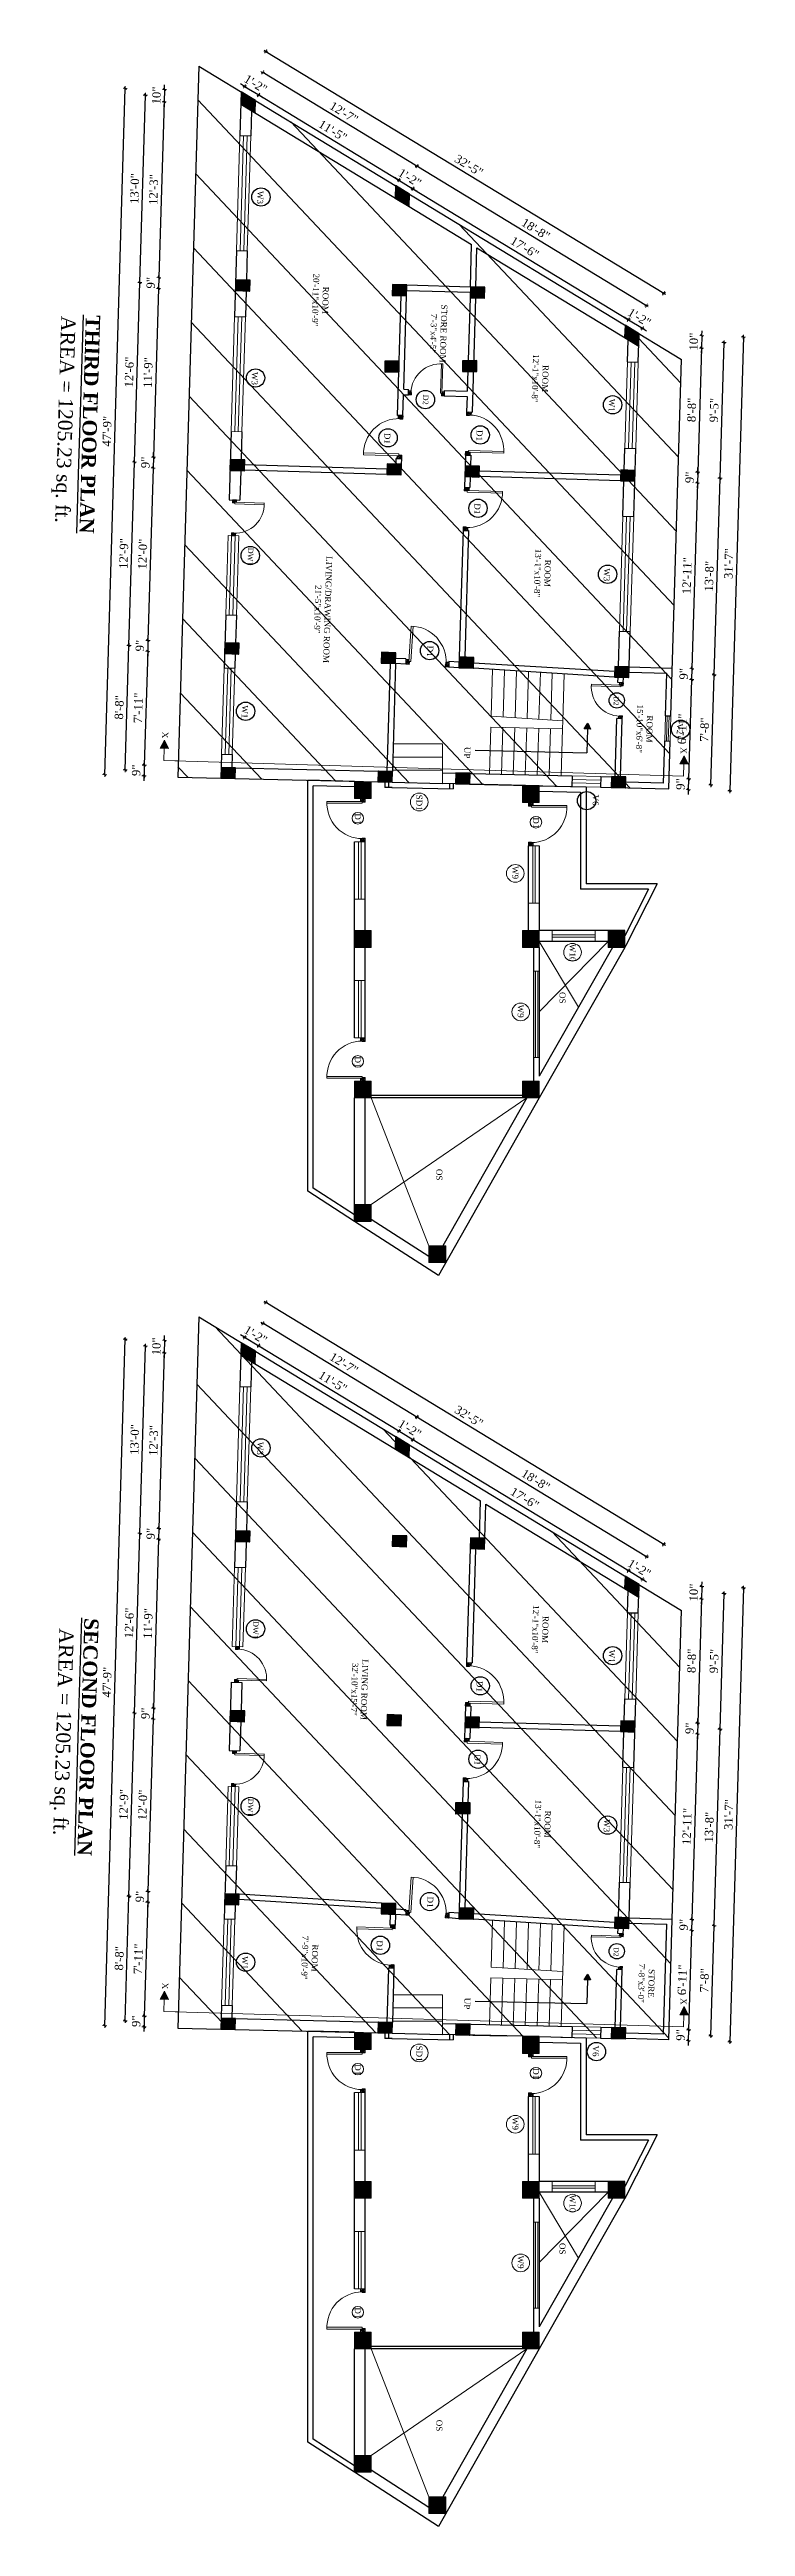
# Model space of a CAD drawing. Header units: inches. Extents: x 4069 to 291496, y -47643 to 12535.
# Drawn here: x 135626 to 136207, y -23452 to -21385 of the extents above; entities that cross this region are included whole.
import ezdxf

# ---------------------------------------------------------------- set-up
doc = ezdxf.new("R2010")
doc.units = ezdxf.units.IN
doc.header["$LTSCALE"] = 5
doc.header["$MEASUREMENT"] = 0
for name, color, linetype, lineweight in [('A-WALL', 7, 'Continuous', 9), ('Dimension', 7, 'Continuous', 18), ('DOOR', 62, 'Continuous', 0), ('Dw', 2, 'Continuous', 18), ('tefriş', 30, 'Continuous', 9)]:
    doc.layers.add(name, color=color, linetype=linetype, lineweight=lineweight)
doc.layers.add('dim line', color=7, linetype='Continuous', lineweight=15, true_color=0xfab2b2)
doc.layers.add('TEXT', color=6, linetype='Continuous')
doc.layers.add('WALL', color=7, linetype='Continuous')
doc.styles.add('ordinary', font='times.ttf')
doc.dimstyles.new('Copy of 96', dxfattribs={"dimtxt": 7, "dimasz": 4, "dimexe": 0.5, "dimexo": 0.5, "dimgap": 3, "dimtad": 1, "dimdec": 1, "dimzin": 11, "dimdsep": 46, "dimlunit": 4, "dimtxsty": 'ordinary', "dimblk": 'OBLIQUE', "dimcen": 0.09, "dimse1": 1, "dimse2": 1, "dimclrt": 6, "dimazin": 0, "dimtfac": 1, "dimtdec": 1, "dimtix": 1, "dimtmove": 2, "dimatfit": 3, "dimldrblk": 'leader', "dimfxl": 0.5, "dimfxlon": 1, "dimtolj": 1, "dimtzin": 0, "dimarcsym": 0})

msp = doc.modelspace()

# ---------------------------------------------------------------- texts
at = {"layer": 'TEXT', "style": 'ordinary'}
for s, height, rotation, p in [('W3', 5, 268.29037351, (135799.66685, -21503.11189)), ('W3', 5, 268.29037351, (135795.1585, -21654.12375)), ('D2', 4.5, 268.29037351, (135937.93164, -21673.07878)), ('W1', 5, 268.29037351, (136093.25045, -21676.49329)), ('D1', 5, 268.28959735, (135905.74531, -21705.0061)), ('D1', 5, 268.28959735, (135982.69102, -21702.58604)), ('D1', 5, 268.29037351, (135980.86533, -21763.73769)), ('DW1', 4.5, 268.29037351, (135791.77282, -21800.78733)), ('W3', 5, 268.29037351, (136089.02904, -21817.89393)), ('D1', 5, 268.28959735, (135941.54862, -21882.53485)), ('D2', 4.1665, 268.28959735, (136097.19182, -21924.77479)), ('W1', 5, 268.29037351, (135786.85594, -21932.22702)), ('V2', 5, 268.29037351, (136149.97003, -21947.27222)), ('UP', 5, 268.28959735, (135972.43886, -21966.96924)), ('SD1', 5, 270, (135932.29517, -22006.94057)), ('V6', 5, 268.29037351, (136079.74732, -22006.83624)), ('D1', 5, 270, (135880.93822, -22022.50299)), ('D1', 5, 270, (136029.67462, -22025.82759)), ('W9', 5, 270, (136012.45462, -22066.49084)), ('W10', 5, 270, (136060.23197, -22131.4767)), ('OS', 5, 270, (136051.83091, -22171.6259)), ('W9', 5, 270, (136016.95462, -22182.15422)), ('D1', 5, 270, (135880.93822, -22225.38543)), ('OS', 5, 270, (135949.00025, -22319.17858)), ('W3', 5, 268.29037351, (135799.66685, -22546.89065)), ('DW1', 4.5, 268.29037351, (135796.19607, -22696.4045)), ('W1', 5, 268.29037351, (136093.25045, -22720.27206)), ('D1', 5, 268.28959735, (135982.69102, -22746.36481)), ('D1', 5, 268.29037351, (135980.86533, -22807.51646)), ('DW1', 4.5, 268.29037351, (135791.77282, -22844.5661)), ('W3', 5, 268.29037351, (136089.02904, -22861.6727)), ('D1', 5, 268.28959735, (135941.54862, -22926.31362)), ('W1', 5, 268.29037351, (135786.85594, -22976.00579)), ('D1', 5, 268.29037351, (135899.35633, -22962.78866)), ('D2', 4.1665, 268.28959735, (136097.19182, -22968.55356)), ('UP', 5, 268.28959735, (135972.43886, -23010.74801)), ('SD1', 5, 270, (135932.29517, -23050.71934)), ('V6', 5, 268.29037351, (136079.74732, -23050.615)), ('D1', 5, 270, (135880.93822, -23066.28176)), ('D1', 5, 270, (136029.67462, -23069.60636)), ('W9', 5, 270, (136012.45462, -23110.26961)), ('W10', 5, 270, (136060.23197, -23175.25546)), ('W9', 5, 270, (136016.95462, -23225.93299)), ('OS', 5, 270, (136051.83091, -23215.40467)), ('D1', 5, 270, (135880.93822, -23269.1642)), ('OS', 5, 270, (135949.00025, -23362.95735))]:
    msp.add_text(s, height=height, rotation=rotation, dxfattribs=at).set_placement(p)
at = {"layer": 'TEXT', "char_height": 5, "attachment_point": 8, "rotation": 268.28959735, "style": 'ordinary'}
for s, insert in [('ROOM\\P20\'-11"x10\'-9"', (135845.60005, -21594.08793)), ('STORE ROOM\\P7\'-3"x4\'-5"', (135944.11384, -21621.88687)), ('ROOM\\P12\'-1"x10\'-8"', (136029.07109, -21659.4746)), ('ROOM\\P13\'-1"x10\'-8"', (136030.94969, -21821.87343)), ('LIVING/DRAWING ROOM\\P21\'-5"x10\'-9"', (135847.39308, -21852.20293)), ('ROOM\\P15\'-10"x6\'-8"', (136116.09222, -21951.82752)), ('ROOM\\P12\'-1"x10\'-8"', (136029.07109, -22703.25337)), ('LIVING ROOM\\P32\'-10"x15\'-7"', (135878.08873, -22753.3589)), ('ROOM\\P13\'-1"x10\'-8"', (136030.94969, -22865.6522)), ('ROOM\\P7\'-9"x10\'-9"', (135836.66401, -22977.33165)), ('STORE\\P7\'-8"x3\'-0"', (136117.6198, -22998.54727))]:
    msp.add_mtext_dynamic_manual_height_columns(s, width=101.5687276, gutter_width=1720.71691, heights=[0], dxfattribs=dict(at, insert=insert))
at = {"layer": 'TEXT', "char_height": 12, "width": 219.8150831, "attachment_point": 8, "rotation": 268.28959735, "style": 'ordinary'}
for s, insert in [('AREA = 1205.23 sq. ft.', (135629.46096, -21693.50385)), ('{\\fTimes New Roman|b1|i0|c0|p18;\\LTHIRD FLOOR PLAN}', (135653.58395, -21697.81039)), ('AREA = 1205.23 sq. ft.', (135627.92539, -22788.7184)), ('{\\fTimes New Roman|b1|i0|c0|p18;\\LSECOND FLOOR PLAN}', (135652.04837, -22793.02494))]:
    msp.add_mtext(s, dxfattribs=dict(at, insert=insert))

# ---------------------------------------------------------------- blocks, each defined once
blk = doc.blocks.new('C1a')
at = {"color": 1, "ltscale": 5}
for p, q in [((18657.7, 4625.8), (18648.7, 4625.8)), ((18648.7, 4625.8), (18648.8, 4613.8)), ((18648.8, 4613.8), (18657.8, 4613.8)), ((18657.8, 4613.8), (18657.7, 4625.8))]:
    blk.add_line(p, q, dxfattribs=at)
blk = doc.blocks.new('c2a')
at = {"color": 1, "ltscale": 5}
for p, q in [((18091.6, 4625.8), (18084.8, 4613.8)), ((18084.8, 4613.8), (18095.2, 4613.8)), ((18102, 4625.8), (18091.6, 4625.8)), ((18095.2, 4613.8), (18102, 4625.8))]:
    blk.add_line(p, q, dxfattribs=at)
blk = doc.blocks.new('A$C27B36B59')
at = {"layer": 'DOOR'}
for p, q in [((0, 4), (0, 0)), ((2.5, 4), (0, 4)), ((0, 0), (3, 0)), ((2.5, 2.5), (2.5, 4)), ((3, 2.5), (2.5, 2.5)), ((3, 0), (3, 2.5))]:
    blk.add_line(p, q, dxfattribs=at)
for centre, radius, start, end in [((-1.4, -0.5), 4.75, 22.1411, 72.838), ((1.3, 2.1), 1.64, 45.138, 144.8948), ((2.2, 0.3), 2.49, 83.3149, 152.658), ((0.1, 0.4), 2.05, 349.4875, 93.6805), ((2, -0.5), 2.01, 58.7447, 166.495), ((-0.1, 0.3), 1.13, 343.542, 86.947), ((2.1, -0.4), 1.17, 38.2816, 160.1519)]:
    blk.add_arc(centre, radius, start, end, dxfattribs=at)
blk = doc.blocks.new('D2')
at = {"layer": 'DOOR'}
for p, q in [((74474, 24047.6), (74474, 24018.1)), ((74474, 24047.6), (74475.5, 24047.6)), ((74475.5, 24047.6), (74475.5, 24018.1))]:
    blk.add_line(p, q, dxfattribs=at)
blk.add_arc((74474, 24047.6), 29.5, 180, 272.9146, dxfattribs=at)
at = {"layer": 'DOOR', "xscale": -1, "rotation": 180}
blk.add_blockref('A$C27B36B59', (74442, 24050.1), dxfattribs=at)
at = {"layer": 'DOOR', "rotation": 180}
blk.add_blockref('A$C27B36B59', (74478, 24050.1), dxfattribs=at)
blk = doc.blocks.new('x-x')
at = {"ltscale": 5}
for points in [[(11364, -701.5), (11364, -694.5), (11357.1, -698.1)], [(11364, -1135.5), (11364, -1128.5), (11357.1, -1132.1)]]:
    blk.add_hatch(color=256, dxfattribs=at).paths.add_polyline_path(points)
for p, q in [((11364, -694.5), (11357.1, -698.1)), ((11357.1, -698.1), (11364, -701.5)), ((11364, -701.5), (11364, -694.5)), ((11374.1, -698.1), (11364, -698.1)), ((11374.1, -698.1), (11374.1, -1132.1)), ((11364, -1128.5), (11357.1, -1132.1)), ((11357.1, -1132.1), (11364, -1135.5)), ((11364, -1135.5), (11364, -1128.5)), ((11374.1, -1132.1), (11364, -1132.1))]:
    blk.add_line(p, q, dxfattribs=at)
at = {"layer": 'A-WALL', "color": 1, "ltscale": 5}
blk.add_line((11374.1, -1120.1), (11374.1, -1132.1), dxfattribs=at)
at = {"layer": 'TEXT', "style": 'ordinary'}
for p in [(11350.1, -701), (11350.1, -1134.1)]:
    blk.add_text('X', height=5, dxfattribs=at).set_placement(p)
blk = doc.blocks.new('oblique')
at = {"color": 0, "lineweight": -2}
blk.add_line((0.25, 0.25), (-0.25, -0.25), dxfattribs=at)
at = {"layer": 'dim line', "lineweight": 9}
for p, q in [((-0.4375, 0), (0.4375, 0)), ((0, 0.4375), (0, -0.4375))]:
    blk.add_line(p, q, dxfattribs=at)
blk = doc.blocks.new('*D3756')
at = {"layer": 'A-WALL', "color": 0, "lineweight": -2, "ltscale": 50, "transparency": 16777216}
blk.add_line((135689.3, -23030.1), (135692.4, -22926.1), dxfattribs=at)
at = {"layer": 'Defpoints', "color": 0, "ltscale": 50, "transparency": 16777216}
for p in [(135692.4, -22926.1), (135772.3, -22928.5), (135769.2, -23032.5)]:
    blk.add_point(p, dxfattribs=at)
at = {"layer": 'A-WALL', "color": 0, "lineweight": -2, "ltscale": 50, "transparency": 16777216, "xscale": 4, "yscale": 4, "zscale": 4}
for p, rotation in [((135692.4, -22926.1), 88.28998542812828), ((135689.3, -23030.1), 268.2899854281283)]:
    blk.add_blockref('oblique', p, dxfattribs=dict(at, rotation=rotation))
at = {"layer": 'A-WALL', "color": 6, "ltscale": 50, "transparency": 16777216, "insert": (135684.3, -22977.9), "char_height": 7, "attachment_point": 5, "rotation": 88.29, "style": 'ordinary'}
blk.add_mtext('\\A1;8\'-8"', dxfattribs=at)
blk = doc.blocks.new('_OBLIQUE')
at = {"color": 0, "linetype": 'ByBlock'}
blk.add_line((-0.5, -0.5), (0.5, 0.5), dxfattribs=at)
blk = doc.blocks.new('leader')
at = {"layer": 'Dimension'}
for p, q in [((-4.42, 0), (4.42, 0)), ((0, -4.33), (0, 4.33))]:
    blk.add_line(p, q, dxfattribs=at)
blk = doc.blocks.new('*D3757')
at = {"layer": 'A-WALL', "color": 0, "lineweight": -2, "ltscale": 50, "transparency": 16777216}
blk.add_line((135692.4, -22926.1), (135697, -22773.2), dxfattribs=at)
at = {"layer": 'Defpoints', "color": 0, "ltscale": 50, "transparency": 16777216}
for p in [(135697, -22773.2), (135776.9, -22775.6), (135772.3, -22928.5)]:
    blk.add_point(p, dxfattribs=at)
at = {"layer": 'A-WALL', "color": 0, "lineweight": -2, "ltscale": 50, "transparency": 16777216, "xscale": 4, "yscale": 4, "zscale": 4}
for p, rotation in [((135697, -22773.2), 88.28998542889788), ((135692.4, -22926.1), 268.2899854288979)]:
    blk.add_blockref('oblique', p, dxfattribs=dict(at, rotation=rotation))
at = {"layer": 'A-WALL', "color": 6, "ltscale": 50, "transparency": 16777216, "insert": (135688.1, -22849.5), "char_height": 7, "attachment_point": 5, "rotation": 88.29, "style": 'ordinary'}
blk.add_mtext('\\A1;12\'-9"', dxfattribs=at)
blk = doc.blocks.new('*D3758')
at = {"layer": 'A-WALL', "color": 0, "lineweight": -2, "ltscale": 50, "transparency": 16777216}
blk.add_line((135697, -22773.2), (135701.5, -22623.3), dxfattribs=at)
at = {"layer": 'Defpoints', "color": 0, "ltscale": 50, "transparency": 16777216}
for p in [(135701.5, -22623.3), (135781.3, -22625.7), (135776.9, -22775.6)]:
    blk.add_point(p, dxfattribs=at)
at = {"layer": 'A-WALL', "color": 0, "lineweight": -2, "ltscale": 50, "transparency": 16777216, "xscale": 4, "yscale": 4, "zscale": 4}
for p, rotation in [((135701.5, -22623.3), 88.28998542889788), ((135697, -22773.2), 268.2899854288979)]:
    blk.add_blockref('oblique', p, dxfattribs=dict(at, rotation=rotation))
at = {"layer": 'A-WALL', "color": 6, "ltscale": 50, "transparency": 16777216, "insert": (135692.7, -22698.1), "char_height": 7, "attachment_point": 5, "rotation": 88.29, "style": 'ordinary'}
blk.add_mtext('\\A1;12\'-6"', dxfattribs=at)
blk = doc.blocks.new('*D3759')
at = {"layer": 'A-WALL', "color": 0, "lineweight": -2, "ltscale": 50, "transparency": 16777216}
blk.add_line((135701.5, -22623.3), (135706.1, -22467), dxfattribs=at)
at = {"layer": 'Defpoints', "color": 0, "ltscale": 50, "transparency": 16777216}
for p in [(135706.1, -22467), (135786, -22469.4), (135781.3, -22625.7)]:
    blk.add_point(p, dxfattribs=at)
at = {"layer": 'A-WALL', "color": 0, "lineweight": -2, "ltscale": 50, "transparency": 16777216, "xscale": 4, "yscale": 4, "zscale": 4}
for p, rotation in [((135706.1, -22467), 88.28998542889788), ((135701.5, -22623.3), 268.2899854288979)]:
    blk.add_blockref('oblique', p, dxfattribs=dict(at, rotation=rotation))
at = {"layer": 'A-WALL', "color": 6, "ltscale": 50, "transparency": 16777216, "insert": (135697.2, -22545), "char_height": 7, "attachment_point": 5, "rotation": 88.29, "style": 'ordinary'}
blk.add_mtext('\\A1;13\'-0"', dxfattribs=at)
blk = doc.blocks.new('*D3760')
at = {"layer": 'A-WALL', "color": 0, "lineweight": -2, "ltscale": 50, "transparency": 16777216}
blk.add_line((135672.2, -23034.1), (135689.3, -22461.3), dxfattribs=at)
at = {"layer": 'Defpoints', "color": 0, "ltscale": 50, "transparency": 16777216}
for p in [(135689.3, -22461.3), (135786.2, -22464.2), (135769.1, -23037)]:
    blk.add_point(p, dxfattribs=at)
at = {"layer": 'A-WALL', "color": 0, "lineweight": -2, "ltscale": 50, "transparency": 16777216, "xscale": 4, "yscale": 4, "zscale": 4}
for p, rotation in [((135689.3, -22461.3), 88.28998542889788), ((135672.2, -23034.1), 268.2899854288979)]:
    blk.add_blockref('oblique', p, dxfattribs=dict(at, rotation=rotation))
at = {"layer": 'A-WALL', "color": 6, "ltscale": 50, "transparency": 16777216, "insert": (135674.1, -22747.5), "char_height": 7, "attachment_point": 5, "rotation": 88.29, "style": 'ordinary'}
blk.add_mtext('\\A1;47\'-9"', dxfattribs=at)
blk = doc.blocks.new('*D3761')
at = {"layer": 'A-WALL', "color": 0, "lineweight": -2, "ltscale": 50, "transparency": 16777216}
for p, q in [((135788.9, -22459.7), (135785.5, -22457.6)), ((135788.9, -22459.7), (135800.7, -22466.8)), ((135800.7, -22466.8), (135804.2, -22468.9))]:
    blk.add_line(p, q, dxfattribs=at)
at = {"layer": 'Defpoints', "color": 0, "ltscale": 50, "transparency": 16777216}
for p in [(135786.2, -22464.2), (135798, -22471.4), (135800.7, -22466.8)]:
    blk.add_point(p, dxfattribs=at)
at = {"layer": 'A-WALL', "color": 0, "lineweight": -2, "ltscale": 50, "transparency": 16777216, "xscale": 4, "yscale": 4, "zscale": 4}
for p, rotation in [((135788.9, -22459.7), 328.7014709223851), ((135800.7, -22466.8), 148.7014709223851)]:
    blk.add_blockref('oblique', p, dxfattribs=dict(at, rotation=rotation))
at = {"layer": 'A-WALL', "color": 6, "ltscale": 50, "transparency": 16777216, "insert": (135798.2, -22457.7), "char_height": 7, "attachment_point": 5, "rotation": 328.7015, "style": 'ordinary'}
blk.add_mtext('\\A1;1\'-2"', dxfattribs=at)
blk = doc.blocks.new('*D3762')
at = {"layer": 'A-WALL', "color": 0, "lineweight": -2, "ltscale": 50, "transparency": 16777216}
blk.add_line((135800.7, -22466.8), (135917.7, -22537.9), dxfattribs=at)
at = {"layer": 'Defpoints', "color": 0, "ltscale": 50, "transparency": 16777216}
for p in [(135798, -22471.4), (135914.9, -22542.5), (135917.7, -22537.9)]:
    blk.add_point(p, dxfattribs=at)
at = {"layer": 'A-WALL', "color": 0, "lineweight": -2, "ltscale": 50, "transparency": 16777216, "xscale": 4, "yscale": 4, "zscale": 4}
for p, rotation in [((135800.7, -22466.8), 148.7014709242149), ((135917.7, -22537.9), 328.701470924215)]:
    blk.add_blockref('oblique', p, dxfattribs=dict(at, rotation=rotation))
at = {"layer": 'A-WALL', "color": 6, "ltscale": 50, "transparency": 16777216, "insert": (135862.6, -22496.8), "char_height": 7, "attachment_point": 5, "rotation": 328.7015, "style": 'ordinary'}
blk.add_mtext('\\A1;11\'-5"', dxfattribs=at)
blk = doc.blocks.new('*D3763')
at = {"layer": 'A-WALL', "color": 0, "lineweight": -2, "ltscale": 50, "transparency": 16777216}
for p, q in [((135917.7, -22537.9), (135914.2, -22535.9)), ((135917.7, -22537.9), (135929.5, -22545.1)), ((135929.5, -22545.1), (135932.9, -22547.2))]:
    blk.add_line(p, q, dxfattribs=at)
at = {"layer": 'Defpoints', "color": 0, "ltscale": 50, "transparency": 16777216}
for p in [(135914.9, -22542.5), (135929.5, -22545.1), (135926.7, -22549.7)]:
    blk.add_point(p, dxfattribs=at)
at = {"layer": 'A-WALL', "color": 0, "lineweight": -2, "ltscale": 50, "transparency": 16777216, "xscale": 4, "yscale": 4, "zscale": 4}
for p, rotation in [((135917.7, -22537.9), 328.701470924215), ((135929.5, -22545.1), 148.7014709242149)]:
    blk.add_blockref('oblique', p, dxfattribs=dict(at, rotation=rotation))
at = {"layer": 'A-WALL', "color": 6, "ltscale": 50, "transparency": 16777216, "insert": (135926.9, -22536), "char_height": 7, "attachment_point": 5, "rotation": 328.7015, "style": 'ordinary'}
blk.add_mtext('\\A1;1\'-2"', dxfattribs=at)
blk = doc.blocks.new('*D3764')
at = {"layer": 'A-WALL', "color": 0, "lineweight": -2, "ltscale": 50, "transparency": 16777216}
blk.add_line((135929.5, -22545.1), (136109.3, -22654.4), dxfattribs=at)
at = {"layer": 'Defpoints', "color": 0, "ltscale": 50, "transparency": 16777216}
for p in [(135926.7, -22549.7), (136106.5, -22659), (136109.3, -22654.4)]:
    blk.add_point(p, dxfattribs=at)
at = {"layer": 'A-WALL', "color": 0, "lineweight": -2, "ltscale": 50, "transparency": 16777216, "xscale": 4, "yscale": 4, "zscale": 4}
for p, rotation in [((135929.5, -22545.1), 148.7014709242149), ((136109.3, -22654.4), 328.701470924215)]:
    blk.add_blockref('oblique', p, dxfattribs=dict(at, rotation=rotation))
at = {"layer": 'A-WALL', "color": 6, "ltscale": 50, "transparency": 16777216, "insert": (136022.8, -22594.1), "char_height": 7, "attachment_point": 5, "rotation": 328.7015, "style": 'ordinary'}
blk.add_mtext('\\A1;17\'-6"', dxfattribs=at)
blk = doc.blocks.new('*D3765')
at = {"layer": 'A-WALL', "color": 0, "lineweight": -2, "ltscale": 50, "transparency": 16777216}
for p, q in [((136109.3, -22654.4), (136105.9, -22652.3)), ((136109.3, -22654.4), (136121.1, -22661.6)), ((136121.1, -22661.6), (136124.5, -22663.7))]:
    blk.add_line(p, q, dxfattribs=at)
at = {"layer": 'Defpoints', "color": 0, "ltscale": 50, "transparency": 16777216}
for p in [(136106.5, -22659), (136118.3, -22666.2), (136121.1, -22661.6)]:
    blk.add_point(p, dxfattribs=at)
at = {"layer": 'A-WALL', "color": 0, "lineweight": -2, "ltscale": 50, "transparency": 16777216, "xscale": 4, "yscale": 4, "zscale": 4}
for p, rotation in [((136109.3, -22654.4), 328.701470924215), ((136121.1, -22661.6), 148.7014709242149)]:
    blk.add_blockref('oblique', p, dxfattribs=dict(at, rotation=rotation))
at = {"layer": 'A-WALL', "color": 6, "ltscale": 50, "transparency": 16777216, "insert": (136118.5, -22652.5), "char_height": 7, "attachment_point": 5, "rotation": 328.7015, "style": 'ordinary'}
blk.add_mtext('\\A1;1\'-2"', dxfattribs=at)
blk = doc.blocks.new('*D3766')
at = {"layer": 'A-WALL', "color": 0, "lineweight": -2, "ltscale": 50, "transparency": 16777216}
blk.add_line((136124.4, -22642.8), (135932.8, -22526.3), dxfattribs=at)
at = {"layer": 'Defpoints', "color": 0, "ltscale": 50, "transparency": 16777216}
for p in [(135932.8, -22526.3), (135920.8, -22546.1), (136112.4, -22662.6)]:
    blk.add_point(p, dxfattribs=at)
at = {"layer": 'A-WALL', "color": 0, "lineweight": -2, "ltscale": 50, "transparency": 16777216, "xscale": 4, "yscale": 4, "zscale": 4}
for p, rotation in [((135932.8, -22526.3), 148.7014709223947), ((136124.4, -22642.8), 328.7014709223947)]:
    blk.add_blockref('oblique', p, dxfattribs=dict(at, rotation=rotation))
at = {"layer": 'A-WALL', "color": 6, "ltscale": 50, "transparency": 16777216, "insert": (136032, -22578.9), "char_height": 7, "attachment_point": 5, "rotation": 328.7015, "style": 'ordinary'}
blk.add_mtext('\\A1;18\'-8"', dxfattribs=at)
blk = doc.blocks.new('*D3767')
at = {"layer": 'A-WALL', "color": 0, "lineweight": -2, "ltscale": 50, "transparency": 16777216}
blk.add_line((135932.8, -22526.3), (135804.1, -22448), dxfattribs=at)
at = {"layer": 'Defpoints', "color": 0, "ltscale": 50, "transparency": 16777216}
for p in [(135804.1, -22448), (135792.1, -22467.8), (135920.8, -22546.1)]:
    blk.add_point(p, dxfattribs=at)
at = {"layer": 'A-WALL', "color": 0, "lineweight": -2, "ltscale": 50, "transparency": 16777216, "xscale": 4, "yscale": 4, "zscale": 4}
for p, rotation in [((135804.1, -22448), 148.7014709242149), ((135932.8, -22526.3), 328.7014709242149)]:
    blk.add_blockref('oblique', p, dxfattribs=dict(at, rotation=rotation))
at = {"layer": 'A-WALL', "color": 6, "ltscale": 50, "transparency": 16777216, "insert": (135871.9, -22481.6), "char_height": 7, "attachment_point": 5, "rotation": 328.7015, "style": 'ordinary'}
blk.add_mtext('\\A1;12\'-7"', dxfattribs=at)
blk = doc.blocks.new('*D3768')
at = {"layer": 'A-WALL', "color": 0, "lineweight": -2, "ltscale": 50, "transparency": 16777216}
blk.add_line((135806.7, -22430.5), (136138.8, -22632.4), dxfattribs=at)
at = {"layer": 'Defpoints', "color": 0, "ltscale": 50, "transparency": 16777216}
for p in [(135786.2, -22464.2), (136138.8, -22632.4), (136118.3, -22666.2)]:
    blk.add_point(p, dxfattribs=at)
at = {"layer": 'A-WALL', "color": 0, "lineweight": -2, "ltscale": 50, "transparency": 16777216, "xscale": 4, "yscale": 4, "zscale": 4}
for p, rotation in [((135806.7, -22430.5), 148.7014709224015), ((136138.8, -22632.4), 328.7014709224015)]:
    blk.add_blockref('oblique', p, dxfattribs=dict(at, rotation=rotation))
at = {"layer": 'A-WALL', "color": 6, "ltscale": 50, "transparency": 16777216, "insert": (135976.2, -22525.8), "char_height": 7, "attachment_point": 5, "rotation": 328.7015, "style": 'ordinary'}
blk.add_mtext('\\A1;32\'-5"', dxfattribs=at)
blk = doc.blocks.new('*D3769')
at = {"layer": 'A-WALL', "color": 0, "lineweight": -2, "ltscale": 50, "transparency": 16777216}
for p, q in [((136170.6, -22667.7), (136170.3, -22678.1)), ((136170.6, -22667.7), (136170.8, -22663.7)), ((136170.3, -22678.1), (136170.2, -22682.1))]:
    blk.add_line(p, q, dxfattribs=at)
at = {"layer": 'Defpoints', "color": 0, "ltscale": 50, "transparency": 16777216}
for p in [(136118.3, -22666.2), (136118, -22676.5), (136170.3, -22678.1)]:
    blk.add_point(p, dxfattribs=at)
at = {"layer": 'A-WALL', "color": 0, "lineweight": -2, "ltscale": 50, "transparency": 16777216, "xscale": 4, "yscale": 4, "zscale": 4}
for p, rotation in [((136170.6, -22667.7), 268.2899854281703), ((136170.3, -22678.1), 88.28998542817027)]:
    blk.add_blockref('oblique', p, dxfattribs=dict(at, rotation=rotation))
at = {"layer": 'A-WALL', "color": 6, "ltscale": 50, "transparency": 16777216, "insert": (136163.9, -22672.7), "char_height": 7, "attachment_point": 5, "rotation": 88.29, "style": 'ordinary'}
blk.add_mtext('\\A1;10"', dxfattribs=at)
blk = doc.blocks.new('*D3770')
at = {"layer": 'A-WALL', "color": 0, "lineweight": -2, "ltscale": 50, "transparency": 16777216}
blk.add_line((136170.3, -22678.1), (136167.2, -22781.7), dxfattribs=at)
at = {"layer": 'Defpoints', "color": 0, "ltscale": 50, "transparency": 16777216}
for p in [(136118, -22676.5), (136114.9, -22780.1), (136167.2, -22781.7)]:
    blk.add_point(p, dxfattribs=at)
at = {"layer": 'A-WALL', "color": 0, "lineweight": -2, "ltscale": 50, "transparency": 16777216, "xscale": 4, "yscale": 4, "zscale": 4}
for p, rotation in [((136170.3, -22678.1), 88.28998542889805), ((136167.2, -22781.7), 268.289985428898)]:
    blk.add_blockref('oblique', p, dxfattribs=dict(at, rotation=rotation))
at = {"layer": 'A-WALL', "color": 6, "ltscale": 50, "transparency": 16777216, "insert": (136162.2, -22729.7), "char_height": 7, "attachment_point": 5, "rotation": 88.29, "style": 'ordinary'}
blk.add_mtext('\\A1;8\'-8"', dxfattribs=at)
blk = doc.blocks.new('*D3771')
at = {"layer": 'A-WALL', "color": 0, "lineweight": -2, "ltscale": 50, "transparency": 16777216}
for p, q in [((136167, -22790.7), (136166.8, -22794.7)), ((136167.2, -22781.7), (136167, -22790.7)), ((136167.2, -22781.7), (136167.4, -22777.7))]:
    blk.add_line(p, q, dxfattribs=at)
at = {"layer": 'Defpoints', "color": 0, "ltscale": 50, "transparency": 16777216}
for p in [(136114.6, -22789.1), (136114.9, -22780.1), (136167, -22790.7)]:
    blk.add_point(p, dxfattribs=at)
at = {"layer": 'A-WALL', "color": 0, "lineweight": -2, "ltscale": 50, "transparency": 16777216, "xscale": 4, "yscale": 4, "zscale": 4}
for p, rotation in [((136167, -22790.7), 88.28998542889802), ((136167.2, -22781.7), 268.289985428898)]:
    blk.add_blockref('oblique', p, dxfattribs=dict(at, rotation=rotation))
at = {"layer": 'A-WALL', "color": 6, "ltscale": 50, "transparency": 16777216, "insert": (136160.5, -22786), "char_height": 7, "attachment_point": 5, "rotation": 88.29, "style": 'ordinary'}
blk.add_mtext('\\A1;9"', dxfattribs=at)
blk = doc.blocks.new('*D3772')
at = {"layer": 'A-WALL', "color": 0, "lineweight": -2, "ltscale": 50, "transparency": 16777216}
blk.add_line((136167, -22790.7), (136162.3, -22945.6), dxfattribs=at)
at = {"layer": 'Defpoints', "color": 0, "ltscale": 50, "transparency": 16777216}
for p in [(136114.6, -22789.1), (136110, -22944), (136162.3, -22945.6)]:
    blk.add_point(p, dxfattribs=at)
at = {"layer": 'A-WALL', "color": 0, "lineweight": -2, "ltscale": 50, "transparency": 16777216, "xscale": 4, "yscale": 4, "zscale": 4}
for p, rotation in [((136167, -22790.7), 88.28998542889805), ((136162.3, -22945.6), 268.289985428898)]:
    blk.add_blockref('oblique', p, dxfattribs=dict(at, rotation=rotation))
at = {"layer": 'A-WALL', "color": 6, "ltscale": 50, "transparency": 16777216, "insert": (136158.2, -22867.9), "char_height": 7, "attachment_point": 5, "rotation": 88.29, "style": 'ordinary'}
blk.add_mtext('\\A1;12\'-11"', dxfattribs=at)
blk = doc.blocks.new('*D3773')
at = {"layer": 'A-WALL', "color": 0, "lineweight": -2, "ltscale": 50, "transparency": 16777216}
for p, q in [((136162.1, -22954.6), (136162, -22958.6)), ((136162.3, -22945.6), (136162.1, -22954.6)), ((136162.3, -22945.6), (136162.5, -22941.6))]:
    blk.add_line(p, q, dxfattribs=at)
at = {"layer": 'Defpoints', "color": 0, "ltscale": 50, "transparency": 16777216}
for p in [(136109.7, -22953), (136110, -22944), (136162.1, -22954.6)]:
    blk.add_point(p, dxfattribs=at)
at = {"layer": 'A-WALL', "color": 0, "lineweight": -2, "ltscale": 50, "transparency": 16777216, "xscale": 4, "yscale": 4, "zscale": 4}
for p, rotation in [((136162.1, -22954.6), 88.28998542889802), ((136162.3, -22945.6), 268.289985428898)]:
    blk.add_blockref('oblique', p, dxfattribs=dict(at, rotation=rotation))
at = {"layer": 'A-WALL', "color": 6, "ltscale": 50, "transparency": 16777216, "insert": (136155.6, -22949.9), "char_height": 7, "attachment_point": 5, "rotation": 88.29, "style": 'ordinary'}
blk.add_mtext('\\A1;9"', dxfattribs=at)
blk = doc.blocks.new('*D3774')
at = {"layer": 'A-WALL', "color": 0, "lineweight": -2, "ltscale": 50, "transparency": 16777216}
blk.add_line((136162.1, -22954.6), (136159.6, -23037.6), dxfattribs=at)
at = {"layer": 'Defpoints', "color": 0, "ltscale": 50, "transparency": 16777216}
for p in [(136109.7, -22953), (136107.2, -23036), (136159.6, -23037.6)]:
    blk.add_point(p, dxfattribs=at)
at = {"layer": 'A-WALL', "color": 0, "lineweight": -2, "ltscale": 50, "transparency": 16777216, "xscale": 4, "yscale": 4, "zscale": 4}
for p, rotation in [((136162.1, -22954.6), 88.28998542889805), ((136159.6, -23037.6), 268.289985428898)]:
    blk.add_blockref('oblique', p, dxfattribs=dict(at, rotation=rotation))
at = {"layer": 'A-WALL', "color": 6, "ltscale": 50, "transparency": 16777216, "insert": (136154.3, -22995.9), "char_height": 7, "attachment_point": 5, "rotation": 88.29, "style": 'ordinary'}
blk.add_mtext('\\A1;6\'-11"', dxfattribs=at)
blk = doc.blocks.new('*D3775')
at = {"layer": 'A-WALL', "color": 0, "lineweight": -2, "ltscale": 50, "transparency": 16777216}
for p, q in [((136159.6, -23037.6), (136159.3, -23046.6)), ((136159.6, -23037.6), (136159.7, -23033.6)), ((136159.3, -23046.6), (136159.2, -23050.6))]:
    blk.add_line(p, q, dxfattribs=at)
at = {"layer": 'Defpoints', "color": 0, "ltscale": 50, "transparency": 16777216}
for p in [(136107.2, -23036), (136107, -23045), (136159.3, -23046.6)]:
    blk.add_point(p, dxfattribs=at)
at = {"layer": 'A-WALL', "color": 0, "lineweight": -2, "ltscale": 50, "transparency": 16777216, "xscale": 4, "yscale": 4, "zscale": 4}
for p, rotation in [((136159.3, -23046.6), 88.28998542889802), ((136159.6, -23037.6), 268.289985428898)]:
    blk.add_blockref('oblique', p, dxfattribs=dict(at, rotation=rotation))
at = {"layer": 'A-WALL', "color": 6, "ltscale": 50, "transparency": 16777216, "insert": (136152.9, -23041.9), "char_height": 7, "attachment_point": 5, "rotation": 88.29, "style": 'ordinary'}
blk.add_mtext('\\A1;9"', dxfattribs=at)
blk = doc.blocks.new('*D3776')
at = {"layer": 'A-WALL', "color": 0, "lineweight": -2, "ltscale": 50, "transparency": 16777216}
blk.add_line((136178.1, -23042.6), (136180.9, -22950.7), dxfattribs=at)
at = {"layer": 'Defpoints', "color": 0, "ltscale": 50, "transparency": 16777216}
for p in [(136109.9, -22948.5), (136180.9, -22950.7), (136107.1, -23040.5)]:
    blk.add_point(p, dxfattribs=at)
at = {"layer": 'A-WALL', "color": 0, "lineweight": -2, "ltscale": 50, "transparency": 16777216, "xscale": 4, "yscale": 4, "zscale": 4}
for p, rotation in [((136180.9, -22950.7), 88.28998542811846), ((136178.1, -23042.6), 268.2899854281184)]:
    blk.add_blockref('oblique', p, dxfattribs=dict(at, rotation=rotation))
at = {"layer": 'A-WALL', "color": 6, "ltscale": 50, "transparency": 16777216, "insert": (136172.9, -22996.4), "char_height": 7, "attachment_point": 5, "rotation": 88.29, "style": 'ordinary'}
blk.add_mtext('\\A1;7\'-8"', dxfattribs=at)
blk = doc.blocks.new('*D3777')
at = {"layer": 'A-WALL', "color": 0, "lineweight": -2, "ltscale": 50, "transparency": 16777216}
blk.add_line((136180.9, -22950.7), (136185.8, -22786.7), dxfattribs=at)
at = {"layer": 'Defpoints', "color": 0, "ltscale": 50, "transparency": 16777216}
for p in [(136114.8, -22784.6), (136185.8, -22786.7), (136109.9, -22948.5)]:
    blk.add_point(p, dxfattribs=at)
at = {"layer": 'A-WALL', "color": 0, "lineweight": -2, "ltscale": 50, "transparency": 16777216, "xscale": 4, "yscale": 4, "zscale": 4}
for p, rotation in [((136185.8, -22786.7), 88.28998542889788), ((136180.9, -22950.7), 268.2899854288979)]:
    blk.add_blockref('oblique', p, dxfattribs=dict(at, rotation=rotation))
at = {"layer": 'A-WALL', "color": 6, "ltscale": 50, "transparency": 16777216, "insert": (136176.8, -22868.5), "char_height": 7, "attachment_point": 5, "rotation": 88.29, "style": 'ordinary'}
blk.add_mtext('\\A1;13\'-8"', dxfattribs=at)
blk = doc.blocks.new('*D3778')
at = {"layer": 'A-WALL', "color": 0, "lineweight": -2, "ltscale": 50, "transparency": 16777216}
blk.add_line((136185.8, -22786.7), (136189.2, -22673.5), dxfattribs=at)
at = {"layer": 'Defpoints', "color": 0, "ltscale": 50, "transparency": 16777216}
for p in [(136118.1, -22671.3), (136189.2, -22673.5), (136114.8, -22784.6)]:
    blk.add_point(p, dxfattribs=at)
at = {"layer": 'A-WALL', "color": 0, "lineweight": -2, "ltscale": 50, "transparency": 16777216, "xscale": 4, "yscale": 4, "zscale": 4}
for p, rotation in [((136189.2, -22673.5), 88.28998542889788), ((136185.8, -22786.7), 268.2899854288979)]:
    blk.add_blockref('oblique', p, dxfattribs=dict(at, rotation=rotation))
at = {"layer": 'A-WALL', "color": 6, "ltscale": 50, "transparency": 16777216, "insert": (136180.9, -22729.9), "char_height": 7, "attachment_point": 5, "rotation": 88.29, "style": 'ordinary'}
blk.add_mtext('\\A1;9\'-5"', dxfattribs=at)
blk = doc.blocks.new('*D3779')
at = {"layer": 'A-WALL', "color": 0, "lineweight": -2, "ltscale": 50, "transparency": 16777216}
blk.add_line((136205.3, -22668.8), (136194, -23047.6), dxfattribs=at)
at = {"layer": 'Defpoints', "color": 0, "ltscale": 50, "transparency": 16777216}
for p in [(136118.3, -22666.2), (136107, -23045), (136194, -23047.6)]:
    blk.add_point(p, dxfattribs=at)
at = {"layer": 'A-WALL', "color": 0, "lineweight": -2, "ltscale": 50, "transparency": 16777216, "xscale": 4, "yscale": 4, "zscale": 4}
for p, rotation in [((136205.3, -22668.8), 88.28998542889791), ((136194, -23047.6), 268.2899854288979)]:
    blk.add_blockref('oblique', p, dxfattribs=dict(at, rotation=rotation))
at = {"layer": 'A-WALL', "color": 6, "ltscale": 50, "transparency": 16777216, "insert": (136193.1, -22858), "char_height": 7, "attachment_point": 5, "rotation": 88.29, "style": 'ordinary'}
blk.add_mtext('\\A1;31\'-7"', dxfattribs=at)
blk = doc.blocks.new('*D3780')
at = {"layer": 'A-WALL', "color": 0, "lineweight": -2, "ltscale": 50, "transparency": 16777216}
for p, q in [((135722.1, -22462.3), (135721.8, -22472.7)), ((135722.1, -22462.3), (135722.2, -22458.3)), ((135721.8, -22472.7), (135721.6, -22476.7))]:
    blk.add_line(p, q, dxfattribs=at)
at = {"layer": 'Defpoints', "color": 0, "ltscale": 50, "transparency": 16777216}
for p in [(135786.2, -22464.2), (135721.8, -22472.7), (135785.9, -22474.6)]:
    blk.add_point(p, dxfattribs=at)
at = {"layer": 'A-WALL', "color": 0, "lineweight": -2, "ltscale": 50, "transparency": 16777216, "xscale": 4, "yscale": 4, "zscale": 4}
for p, rotation in [((135722.1, -22462.3), 268.2899854288979), ((135721.8, -22472.7), 88.28998542889788)]:
    blk.add_blockref('oblique', p, dxfattribs=dict(at, rotation=rotation))
at = {"layer": 'A-WALL', "color": 6, "ltscale": 50, "transparency": 16777216, "insert": (135715.4, -22467.3), "char_height": 7, "attachment_point": 5, "rotation": 88.29, "style": 'ordinary'}
blk.add_mtext('\\A1;10"', dxfattribs=at)
blk = doc.blocks.new('*D3781')
at = {"layer": 'A-WALL', "color": 0, "lineweight": -2, "ltscale": 50, "transparency": 16777216}
blk.add_line((135721.8, -22472.7), (135717.4, -22619.3), dxfattribs=at)
at = {"layer": 'Defpoints', "color": 0, "ltscale": 50, "transparency": 16777216}
for p in [(135785.9, -22474.6), (135717.4, -22619.3), (135781.5, -22621.2)]:
    blk.add_point(p, dxfattribs=at)
at = {"layer": 'A-WALL', "color": 0, "lineweight": -2, "ltscale": 50, "transparency": 16777216, "xscale": 4, "yscale": 4, "zscale": 4}
for p, rotation in [((135721.8, -22472.7), 88.28998542889791), ((135717.4, -22619.3), 268.2899854288979)]:
    blk.add_blockref('oblique', p, dxfattribs=dict(at, rotation=rotation))
at = {"layer": 'A-WALL', "color": 6, "ltscale": 50, "transparency": 16777216, "insert": (135713, -22545.8), "char_height": 7, "attachment_point": 5, "rotation": 88.29, "style": 'ordinary'}
blk.add_mtext('\\A1;12\'-3"', dxfattribs=at)
blk = doc.blocks.new('*D3782')
at = {"layer": 'A-WALL', "color": 0, "lineweight": -2, "ltscale": 50, "transparency": 16777216}
for p, q in [((135717.1, -22628.2), (135717, -22632.2)), ((135717.4, -22619.3), (135717.1, -22628.2)), ((135717.4, -22619.3), (135717.5, -22615.3))]:
    blk.add_line(p, q, dxfattribs=at)
at = {"layer": 'Defpoints', "color": 0, "ltscale": 50, "transparency": 16777216}
for p in [(135717.1, -22628.2), (135781.2, -22630.2), (135781.5, -22621.2)]:
    blk.add_point(p, dxfattribs=at)
at = {"layer": 'A-WALL', "color": 0, "lineweight": -2, "ltscale": 50, "transparency": 16777216, "xscale": 4, "yscale": 4, "zscale": 4}
for p, rotation in [((135717.1, -22628.2), 88.28998542889788), ((135717.4, -22619.3), 268.2899854288979)]:
    blk.add_blockref('oblique', p, dxfattribs=dict(at, rotation=rotation))
at = {"layer": 'A-WALL', "color": 6, "ltscale": 50, "transparency": 16777216, "insert": (135710.7, -22623.6), "char_height": 7, "attachment_point": 5, "rotation": 88.29, "style": 'ordinary'}
blk.add_mtext('\\A1;9"', dxfattribs=at)
blk = doc.blocks.new('*D3783')
at = {"layer": 'A-WALL', "color": 0, "lineweight": -2, "ltscale": 50, "transparency": 16777216}
blk.add_line((135717.1, -22628.2), (135712.9, -22769.2), dxfattribs=at)
at = {"layer": 'Defpoints', "color": 0, "ltscale": 50, "transparency": 16777216}
for p in [(135781.2, -22630.2), (135712.9, -22769.2), (135777, -22771.1)]:
    blk.add_point(p, dxfattribs=at)
at = {"layer": 'A-WALL', "color": 0, "lineweight": -2, "ltscale": 50, "transparency": 16777216, "xscale": 4, "yscale": 4, "zscale": 4}
for p, rotation in [((135717.1, -22628.2), 88.28998542889791), ((135712.9, -22769.2), 268.2899854288979)]:
    blk.add_blockref('oblique', p, dxfattribs=dict(at, rotation=rotation))
at = {"layer": 'A-WALL', "color": 6, "ltscale": 50, "transparency": 16777216, "insert": (135708.4, -22698.5), "char_height": 7, "attachment_point": 5, "rotation": 88.29, "style": 'ordinary'}
blk.add_mtext('\\A1;11\'-9"', dxfattribs=at)
blk = doc.blocks.new('*D3784')
at = {"layer": 'A-WALL', "color": 0, "lineweight": -2, "ltscale": 50, "transparency": 16777216}
for p, q in [((135712.9, -22769.2), (135712.6, -22778.2)), ((135712.9, -22769.2), (135713, -22765.2)), ((135712.6, -22778.2), (135712.5, -22782.2))]:
    blk.add_line(p, q, dxfattribs=at)
at = {"layer": 'Defpoints', "color": 0, "ltscale": 50, "transparency": 16777216}
for p in [(135777, -22771.1), (135712.6, -22778.2), (135776.7, -22780.1)]:
    blk.add_point(p, dxfattribs=at)
at = {"layer": 'A-WALL', "color": 0, "lineweight": -2, "ltscale": 50, "transparency": 16777216, "xscale": 4, "yscale": 4, "zscale": 4}
for p, rotation in [((135712.9, -22769.2), 268.2899854288979), ((135712.6, -22778.2), 88.28998542889788)]:
    blk.add_blockref('oblique', p, dxfattribs=dict(at, rotation=rotation))
at = {"layer": 'A-WALL', "color": 6, "ltscale": 50, "transparency": 16777216, "insert": (135706.2, -22773.5), "char_height": 7, "attachment_point": 5, "rotation": 88.29, "style": 'ordinary'}
blk.add_mtext('\\A1;9"', dxfattribs=at)
blk = doc.blocks.new('*D3785')
at = {"layer": 'A-WALL', "color": 0, "lineweight": -2, "ltscale": 50, "transparency": 16777216}
blk.add_line((135712.6, -22778.2), (135708.3, -22922.1), dxfattribs=at)
at = {"layer": 'Defpoints', "color": 0, "ltscale": 50, "transparency": 16777216}
for p in [(135776.7, -22780.1), (135708.3, -22922.1), (135772.4, -22924)]:
    blk.add_point(p, dxfattribs=at)
at = {"layer": 'A-WALL', "color": 0, "lineweight": -2, "ltscale": 50, "transparency": 16777216, "xscale": 4, "yscale": 4, "zscale": 4}
for p, rotation in [((135712.6, -22778.2), 88.28998542889791), ((135708.3, -22922.1), 268.2899854288979)]:
    blk.add_blockref('oblique', p, dxfattribs=dict(at, rotation=rotation))
at = {"layer": 'A-WALL', "color": 6, "ltscale": 50, "transparency": 16777216, "insert": (135703.9, -22850), "char_height": 7, "attachment_point": 5, "rotation": 88.29, "style": 'ordinary'}
blk.add_mtext('\\A1;12\'-0"', dxfattribs=at)
blk = doc.blocks.new('*D3786')
at = {"layer": 'A-WALL', "color": 0, "lineweight": -2, "ltscale": 50, "transparency": 16777216}
for p, q in [((135708.3, -22922.1), (135708.5, -22918.1)), ((135708.1, -22931.1), (135708, -22935.1)), ((135708.3, -22922.1), (135708.1, -22931.1))]:
    blk.add_line(p, q, dxfattribs=at)
at = {"layer": 'Defpoints', "color": 0, "ltscale": 50, "transparency": 16777216}
for p in [(135708.1, -22931.1), (135772.2, -22933), (135772.4, -22924)]:
    blk.add_point(p, dxfattribs=at)
at = {"layer": 'A-WALL', "color": 0, "lineweight": -2, "ltscale": 50, "transparency": 16777216, "xscale": 4, "yscale": 4, "zscale": 4}
for p, rotation in [((135708.3, -22922.1), 268.2899854288979), ((135708.1, -22931.1), 88.28998542889788)]:
    blk.add_blockref('oblique', p, dxfattribs=dict(at, rotation=rotation))
at = {"layer": 'A-WALL', "color": 6, "ltscale": 50, "transparency": 16777216, "insert": (135701.6, -22926.4), "char_height": 7, "attachment_point": 5, "rotation": 88.29, "style": 'ordinary'}
blk.add_mtext('\\A1;9"', dxfattribs=at)
blk = doc.blocks.new('*D3787')
at = {"layer": 'A-WALL', "color": 0, "lineweight": -2, "ltscale": 50, "transparency": 16777216}
blk.add_line((135708.1, -22931.1), (135705.2, -23026.1), dxfattribs=at)
at = {"layer": 'Defpoints', "color": 0, "ltscale": 50, "transparency": 16777216}
for p in [(135772.2, -22933), (135705.2, -23026.1), (135769.3, -23028)]:
    blk.add_point(p, dxfattribs=at)
at = {"layer": 'A-WALL', "color": 0, "lineweight": -2, "ltscale": 50, "transparency": 16777216, "xscale": 4, "yscale": 4, "zscale": 4}
for p, rotation in [((135708.1, -22931.1), 88.28998542889791), ((135705.2, -23026.1), 268.2899854288979)]:
    blk.add_blockref('oblique', p, dxfattribs=dict(at, rotation=rotation))
at = {"layer": 'A-WALL', "color": 6, "ltscale": 50, "transparency": 16777216, "insert": (135700.1, -22978.4), "char_height": 7, "attachment_point": 5, "rotation": 88.29, "style": 'ordinary'}
blk.add_mtext('\\A1;7\'-11"', dxfattribs=at)
blk = doc.blocks.new('*D3788')
at = {"layer": 'A-WALL', "color": 0, "lineweight": -2, "ltscale": 50, "transparency": 16777216}
for p, q in [((135705.2, -23026.1), (135705.4, -23022.1)), ((135705, -23035.1), (135704.9, -23039.1)), ((135705.2, -23026.1), (135705, -23035.1))]:
    blk.add_line(p, q, dxfattribs=at)
at = {"layer": 'Defpoints', "color": 0, "ltscale": 50, "transparency": 16777216}
for p in [(135705, -23035.1), (135769.1, -23037), (135769.3, -23028)]:
    blk.add_point(p, dxfattribs=at)
at = {"layer": 'A-WALL', "color": 0, "lineweight": -2, "ltscale": 50, "transparency": 16777216, "xscale": 4, "yscale": 4, "zscale": 4}
for p, rotation in [((135705, -23035.1), 88.28998542889788), ((135705.2, -23026.1), 268.2899854288979)]:
    blk.add_blockref('oblique', p, dxfattribs=dict(at, rotation=rotation))
at = {"layer": 'A-WALL', "color": 6, "ltscale": 50, "transparency": 16777216, "insert": (135698.5, -23030.4), "char_height": 7, "attachment_point": 5, "rotation": 88.29, "style": 'ordinary'}
blk.add_mtext('\\A1;9"', dxfattribs=at)
blk = doc.blocks.new('*D3789')
at = {"layer": 'A-WALL', "color": 0, "lineweight": -2, "ltscale": 50, "transparency": 16777216}
blk.add_line((135689.3, -21986.3), (135692.4, -21882.4), dxfattribs=at)
at = {"layer": 'Defpoints', "color": 0, "ltscale": 50, "transparency": 16777216}
for p in [(135692.4, -21882.4), (135772.3, -21884.8), (135769.2, -21988.7)]:
    blk.add_point(p, dxfattribs=at)
at = {"layer": 'A-WALL', "color": 0, "lineweight": -2, "ltscale": 50, "transparency": 16777216, "xscale": 4, "yscale": 4, "zscale": 4}
for p, rotation in [((135692.4, -21882.4), 88.28998542795198), ((135689.3, -21986.3), 268.289985427952)]:
    blk.add_blockref('oblique', p, dxfattribs=dict(at, rotation=rotation))
at = {"layer": 'A-WALL', "color": 6, "ltscale": 50, "transparency": 16777216, "insert": (135684.3, -21934.1), "char_height": 7, "attachment_point": 5, "rotation": 88.29, "style": 'ordinary'}
blk.add_mtext('\\A1;8\'-8"', dxfattribs=at)
blk = doc.blocks.new('*D3790')
at = {"layer": 'A-WALL', "color": 0, "lineweight": -2, "ltscale": 50, "transparency": 16777216}
blk.add_line((135692.4, -21882.4), (135697, -21729.4), dxfattribs=at)
at = {"layer": 'Defpoints', "color": 0, "ltscale": 50, "transparency": 16777216}
for p in [(135697, -21729.4), (135776.9, -21731.8), (135772.3, -21884.8)]:
    blk.add_point(p, dxfattribs=at)
at = {"layer": 'A-WALL', "color": 0, "lineweight": -2, "ltscale": 50, "transparency": 16777216, "xscale": 4, "yscale": 4, "zscale": 4}
for p, rotation in [((135697, -21729.4), 88.28998542889788), ((135692.4, -21882.4), 268.2899854288979)]:
    blk.add_blockref('oblique', p, dxfattribs=dict(at, rotation=rotation))
at = {"layer": 'A-WALL', "color": 6, "ltscale": 50, "transparency": 16777216, "insert": (135688.1, -21805.7), "char_height": 7, "attachment_point": 5, "rotation": 88.29, "style": 'ordinary'}
blk.add_mtext('\\A1;12\'-9"', dxfattribs=at)
blk = doc.blocks.new('*D3791')
at = {"layer": 'A-WALL', "color": 0, "lineweight": -2, "ltscale": 50, "transparency": 16777216}
blk.add_line((135697, -21729.4), (135701.5, -21579.5), dxfattribs=at)
at = {"layer": 'Defpoints', "color": 0, "ltscale": 50, "transparency": 16777216}
for p in [(135701.5, -21579.5), (135781.3, -21581.9), (135776.9, -21731.8)]:
    blk.add_point(p, dxfattribs=at)
at = {"layer": 'A-WALL', "color": 0, "lineweight": -2, "ltscale": 50, "transparency": 16777216, "xscale": 4, "yscale": 4, "zscale": 4}
for p, rotation in [((135701.5, -21579.5), 88.28998542889788), ((135697, -21729.4), 268.2899854288979)]:
    blk.add_blockref('oblique', p, dxfattribs=dict(at, rotation=rotation))
at = {"layer": 'A-WALL', "color": 6, "ltscale": 50, "transparency": 16777216, "insert": (135692.7, -21654.3), "char_height": 7, "attachment_point": 5, "rotation": 88.29, "style": 'ordinary'}
blk.add_mtext('\\A1;12\'-6"', dxfattribs=at)
blk = doc.blocks.new('*D3792')
at = {"layer": 'A-WALL', "color": 0, "lineweight": -2, "ltscale": 50, "transparency": 16777216}
blk.add_line((135701.5, -21579.5), (135706.1, -21423.2), dxfattribs=at)
at = {"layer": 'Defpoints', "color": 0, "ltscale": 50, "transparency": 16777216}
for p in [(135706.1, -21423.2), (135786, -21425.6), (135781.3, -21581.9)]:
    blk.add_point(p, dxfattribs=at)
at = {"layer": 'A-WALL', "color": 0, "lineweight": -2, "ltscale": 50, "transparency": 16777216, "xscale": 4, "yscale": 4, "zscale": 4}
for p, rotation in [((135706.1, -21423.2), 88.28998542889788), ((135701.5, -21579.5), 268.2899854288979)]:
    blk.add_blockref('oblique', p, dxfattribs=dict(at, rotation=rotation))
at = {"layer": 'A-WALL', "color": 6, "ltscale": 50, "transparency": 16777216, "insert": (135697.2, -21501.2), "char_height": 7, "attachment_point": 5, "rotation": 88.29, "style": 'ordinary'}
blk.add_mtext('\\A1;13\'-0"', dxfattribs=at)
blk = doc.blocks.new('*D3793')
at = {"layer": 'A-WALL', "color": 0, "lineweight": -2, "ltscale": 50, "transparency": 16777216}
blk.add_line((135672.2, -21990.3), (135689.3, -21417.6), dxfattribs=at)
at = {"layer": 'Defpoints', "color": 0, "ltscale": 50, "transparency": 16777216}
for p in [(135689.3, -21417.6), (135786.2, -21420.5), (135769.1, -21993.2)]:
    blk.add_point(p, dxfattribs=at)
at = {"layer": 'A-WALL', "color": 0, "lineweight": -2, "ltscale": 50, "transparency": 16777216, "xscale": 4, "yscale": 4, "zscale": 4}
for p, rotation in [((135689.3, -21417.6), 88.28998542889788), ((135672.2, -21990.3), 268.2899854288979)]:
    blk.add_blockref('oblique', p, dxfattribs=dict(at, rotation=rotation))
at = {"layer": 'A-WALL', "color": 6, "ltscale": 50, "transparency": 16777216, "insert": (135674.1, -21703.7), "char_height": 7, "attachment_point": 5, "rotation": 88.29, "style": 'ordinary'}
blk.add_mtext('\\A1;47\'-9"', dxfattribs=at)
blk = doc.blocks.new('*D3794')
at = {"layer": 'A-WALL', "color": 0, "lineweight": -2, "ltscale": 50, "transparency": 16777216}
for p, q in [((135788.9, -21415.9), (135785.5, -21413.8)), ((135788.9, -21415.9), (135800.7, -21423.1)), ((135800.7, -21423.1), (135804.2, -21425.1))]:
    blk.add_line(p, q, dxfattribs=at)
at = {"layer": 'Defpoints', "color": 0, "ltscale": 50, "transparency": 16777216}
for p in [(135786.2, -21420.5), (135798, -21427.6), (135800.7, -21423.1)]:
    blk.add_point(p, dxfattribs=at)
at = {"layer": 'A-WALL', "color": 0, "lineweight": -2, "ltscale": 50, "transparency": 16777216, "xscale": 4, "yscale": 4, "zscale": 4}
for p, rotation in [((135788.9, -21415.9), 328.701470922219), ((135800.7, -21423.1), 148.701470922219)]:
    blk.add_blockref('oblique', p, dxfattribs=dict(at, rotation=rotation))
at = {"layer": 'A-WALL', "color": 6, "ltscale": 50, "transparency": 16777216, "insert": (135798.2, -21413.9), "char_height": 7, "attachment_point": 5, "rotation": 328.7015, "style": 'ordinary'}
blk.add_mtext('\\A1;1\'-2"', dxfattribs=at)
blk = doc.blocks.new('*D3795')
at = {"layer": 'A-WALL', "color": 0, "lineweight": -2, "ltscale": 50, "transparency": 16777216}
blk.add_line((135800.7, -21423.1), (135917.7, -21494.2), dxfattribs=at)
at = {"layer": 'Defpoints', "color": 0, "ltscale": 50, "transparency": 16777216}
for p in [(135798, -21427.6), (135917.7, -21494.2), (135914.9, -21498.7)]:
    blk.add_point(p, dxfattribs=at)
at = {"layer": 'A-WALL', "color": 0, "lineweight": -2, "ltscale": 50, "transparency": 16777216, "xscale": 4, "yscale": 4, "zscale": 4}
for p, rotation in [((135800.7, -21423.1), 148.7014709238489), ((135917.7, -21494.2), 328.7014709238489)]:
    blk.add_blockref('oblique', p, dxfattribs=dict(at, rotation=rotation))
at = {"layer": 'A-WALL', "color": 6, "ltscale": 50, "transparency": 16777216, "insert": (135862.6, -21453), "char_height": 7, "attachment_point": 5, "rotation": 328.7015, "style": 'ordinary'}
blk.add_mtext('\\A1;11\'-5"', dxfattribs=at)
blk = doc.blocks.new('*D3796')
at = {"layer": 'A-WALL', "color": 0, "lineweight": -2, "ltscale": 50, "transparency": 16777216}
for p, q in [((135917.7, -21494.2), (135914.2, -21492.1)), ((135917.7, -21494.2), (135929.5, -21501.3)), ((135929.5, -21501.3), (135932.9, -21503.4))]:
    blk.add_line(p, q, dxfattribs=at)
at = {"layer": 'Defpoints', "color": 0, "ltscale": 50, "transparency": 16777216}
for p in [(135914.9, -21498.7), (135926.7, -21505.9), (135929.5, -21501.3)]:
    blk.add_point(p, dxfattribs=at)
at = {"layer": 'A-WALL', "color": 0, "lineweight": -2, "ltscale": 50, "transparency": 16777216, "xscale": 4, "yscale": 4, "zscale": 4}
for p, rotation in [((135917.7, -21494.2), 328.7014709238489), ((135929.5, -21501.3), 148.7014709238489)]:
    blk.add_blockref('oblique', p, dxfattribs=dict(at, rotation=rotation))
at = {"layer": 'A-WALL', "color": 6, "ltscale": 50, "transparency": 16777216, "insert": (135926.9, -21492.2), "char_height": 7, "attachment_point": 5, "rotation": 328.7015, "style": 'ordinary'}
blk.add_mtext('\\A1;1\'-2"', dxfattribs=at)
blk = doc.blocks.new('*D3797')
at = {"layer": 'A-WALL', "color": 0, "lineweight": -2, "ltscale": 50, "transparency": 16777216}
blk.add_line((135929.5, -21501.3), (136109.3, -21610.6), dxfattribs=at)
at = {"layer": 'Defpoints', "color": 0, "ltscale": 50, "transparency": 16777216}
for p in [(135926.7, -21505.9), (136106.5, -21615.2), (136109.3, -21610.6)]:
    blk.add_point(p, dxfattribs=at)
at = {"layer": 'A-WALL', "color": 0, "lineweight": -2, "ltscale": 50, "transparency": 16777216, "xscale": 4, "yscale": 4, "zscale": 4}
for p, rotation in [((135929.5, -21501.3), 148.7014709238489), ((136109.3, -21610.6), 328.7014709238489)]:
    blk.add_blockref('oblique', p, dxfattribs=dict(at, rotation=rotation))
at = {"layer": 'A-WALL', "color": 6, "ltscale": 50, "transparency": 16777216, "insert": (136022.8, -21550.4), "char_height": 7, "attachment_point": 5, "rotation": 328.7015, "style": 'ordinary'}
blk.add_mtext('\\A1;17\'-6"', dxfattribs=at)
blk = doc.blocks.new('*D3798')
at = {"layer": 'A-WALL', "color": 0, "lineweight": -2, "ltscale": 50, "transparency": 16777216}
for p, q in [((136109.3, -21610.6), (136105.9, -21608.6)), ((136109.3, -21610.6), (136121.1, -21617.8)), ((136121.1, -21617.8), (136124.5, -21619.9))]:
    blk.add_line(p, q, dxfattribs=at)
at = {"layer": 'Defpoints', "color": 0, "ltscale": 50, "transparency": 16777216}
for p in [(136106.5, -21615.2), (136121.1, -21617.8), (136118.3, -21622.4)]:
    blk.add_point(p, dxfattribs=at)
at = {"layer": 'A-WALL', "color": 0, "lineweight": -2, "ltscale": 50, "transparency": 16777216, "xscale": 4, "yscale": 4, "zscale": 4}
for p, rotation in [((136109.3, -21610.6), 328.7014709238489), ((136121.1, -21617.8), 148.7014709238489)]:
    blk.add_blockref('oblique', p, dxfattribs=dict(at, rotation=rotation))
at = {"layer": 'A-WALL', "color": 6, "ltscale": 50, "transparency": 16777216, "insert": (136118.5, -21608.7), "char_height": 7, "attachment_point": 5, "rotation": 328.7015, "style": 'ordinary'}
blk.add_mtext('\\A1;1\'-2"', dxfattribs=at)
blk = doc.blocks.new('*D3799')
at = {"layer": 'A-WALL', "color": 0, "lineweight": -2, "ltscale": 50, "transparency": 16777216}
blk.add_line((136124.4, -21599), (135932.8, -21482.5), dxfattribs=at)
at = {"layer": 'Defpoints', "color": 0, "ltscale": 50, "transparency": 16777216}
for p in [(135932.8, -21482.5), (135920.8, -21502.3), (136112.4, -21618.8)]:
    blk.add_point(p, dxfattribs=at)
at = {"layer": 'A-WALL', "color": 0, "lineweight": -2, "ltscale": 50, "transparency": 16777216, "xscale": 4, "yscale": 4, "zscale": 4}
for p, rotation in [((135932.8, -21482.5), 148.7014709222173), ((136124.4, -21599), 328.7014709222173)]:
    blk.add_blockref('oblique', p, dxfattribs=dict(at, rotation=rotation))
at = {"layer": 'A-WALL', "color": 6, "ltscale": 50, "transparency": 16777216, "insert": (136032, -21535.2), "char_height": 7, "attachment_point": 5, "rotation": 328.7015, "style": 'ordinary'}
blk.add_mtext('\\A1;18\'-8"', dxfattribs=at)
blk = doc.blocks.new('*D3800')
at = {"layer": 'A-WALL', "color": 0, "lineweight": -2, "ltscale": 50, "transparency": 16777216}
blk.add_line((135932.8, -21482.5), (135804.1, -21404.3), dxfattribs=at)
at = {"layer": 'Defpoints', "color": 0, "ltscale": 50, "transparency": 16777216}
for p in [(135804.1, -21404.3), (135792.1, -21424), (135920.8, -21502.3)]:
    blk.add_point(p, dxfattribs=at)
at = {"layer": 'A-WALL', "color": 0, "lineweight": -2, "ltscale": 50, "transparency": 16777216, "xscale": 4, "yscale": 4, "zscale": 4}
for p, rotation in [((135804.1, -21404.3), 148.7014709238489), ((135932.8, -21482.5), 328.7014709238489)]:
    blk.add_blockref('oblique', p, dxfattribs=dict(at, rotation=rotation))
at = {"layer": 'A-WALL', "color": 6, "ltscale": 50, "transparency": 16777216, "insert": (135871.9, -21437.8), "char_height": 7, "attachment_point": 5, "rotation": 328.7015, "style": 'ordinary'}
blk.add_mtext('\\A1;12\'-7"', dxfattribs=at)
blk = doc.blocks.new('*D3801')
at = {"layer": 'A-WALL', "color": 0, "lineweight": -2, "ltscale": 50, "transparency": 16777216}
blk.add_line((135806.7, -21386.7), (136138.8, -21588.6), dxfattribs=at)
at = {"layer": 'Defpoints', "color": 0, "ltscale": 50, "transparency": 16777216}
for p in [(135786.2, -21420.5), (136138.8, -21588.6), (136118.3, -21622.4)]:
    blk.add_point(p, dxfattribs=at)
at = {"layer": 'A-WALL', "color": 0, "lineweight": -2, "ltscale": 50, "transparency": 16777216, "xscale": 4, "yscale": 4, "zscale": 4}
for p, rotation in [((135806.7, -21386.7), 148.7014709222228), ((136138.8, -21588.6), 328.7014709222228)]:
    blk.add_blockref('oblique', p, dxfattribs=dict(at, rotation=rotation))
at = {"layer": 'A-WALL', "color": 6, "ltscale": 50, "transparency": 16777216, "insert": (135976.2, -21482), "char_height": 7, "attachment_point": 5, "rotation": 328.7015, "style": 'ordinary'}
blk.add_mtext('\\A1;32\'-5"', dxfattribs=at)
blk = doc.blocks.new('*D3802')
at = {"layer": 'A-WALL', "color": 0, "lineweight": -2, "ltscale": 50, "transparency": 16777216}
for p, q in [((136170.3, -21634.3), (136170.2, -21638.3)), ((136170.6, -21623.9), (136170.3, -21634.3)), ((136170.6, -21623.9), (136170.8, -21619.9))]:
    blk.add_line(p, q, dxfattribs=at)
at = {"layer": 'Defpoints', "color": 0, "ltscale": 50, "transparency": 16777216}
for p in [(136118, -21632.7), (136118.3, -21622.4), (136170.3, -21634.3)]:
    blk.add_point(p, dxfattribs=at)
at = {"layer": 'A-WALL', "color": 0, "lineweight": -2, "ltscale": 50, "transparency": 16777216, "xscale": 4, "yscale": 4, "zscale": 4}
for p, rotation in [((136170.3, -21634.3), 88.2899854278434), ((136170.6, -21623.9), 268.2899854278434)]:
    blk.add_blockref('oblique', p, dxfattribs=dict(at, rotation=rotation))
at = {"layer": 'A-WALL', "color": 6, "ltscale": 50, "transparency": 16777216, "insert": (136163.9, -21628.9), "char_height": 7, "attachment_point": 5, "rotation": 88.29, "style": 'ordinary'}
blk.add_mtext('\\A1;10"', dxfattribs=at)
blk = doc.blocks.new('*D3803')
at = {"layer": 'A-WALL', "color": 0, "lineweight": -2, "ltscale": 50, "transparency": 16777216}
blk.add_line((136170.3, -21634.3), (136167.2, -21737.9), dxfattribs=at)
at = {"layer": 'Defpoints', "color": 0, "ltscale": 50, "transparency": 16777216}
for p in [(136118, -21632.7), (136114.9, -21736.3), (136167.2, -21737.9)]:
    blk.add_point(p, dxfattribs=at)
at = {"layer": 'A-WALL', "color": 0, "lineweight": -2, "ltscale": 50, "transparency": 16777216, "xscale": 4, "yscale": 4, "zscale": 4}
for p, rotation in [((136170.3, -21634.3), 88.28998542889805), ((136167.2, -21737.9), 268.289985428898)]:
    blk.add_blockref('oblique', p, dxfattribs=dict(at, rotation=rotation))
at = {"layer": 'A-WALL', "color": 6, "ltscale": 50, "transparency": 16777216, "insert": (136162.2, -21685.9), "char_height": 7, "attachment_point": 5, "rotation": 88.29, "style": 'ordinary'}
blk.add_mtext('\\A1;8\'-8"', dxfattribs=at)
blk = doc.blocks.new('*D3804')
at = {"layer": 'A-WALL', "color": 0, "lineweight": -2, "ltscale": 50, "transparency": 16777216}
for p, q in [((136167.2, -21737.9), (136167, -21746.9)), ((136167.2, -21737.9), (136167.4, -21733.9)), ((136167, -21746.9), (136166.8, -21750.9))]:
    blk.add_line(p, q, dxfattribs=at)
at = {"layer": 'Defpoints', "color": 0, "ltscale": 50, "transparency": 16777216}
for p in [(136114.9, -21736.3), (136114.6, -21745.3), (136167, -21746.9)]:
    blk.add_point(p, dxfattribs=at)
at = {"layer": 'A-WALL', "color": 0, "lineweight": -2, "ltscale": 50, "transparency": 16777216, "xscale": 4, "yscale": 4, "zscale": 4}
for p, rotation in [((136167.2, -21737.9), 268.289985428898), ((136167, -21746.9), 88.28998542889802)]:
    blk.add_blockref('oblique', p, dxfattribs=dict(at, rotation=rotation))
at = {"layer": 'A-WALL', "color": 6, "ltscale": 50, "transparency": 16777216, "insert": (136160.5, -21742.2), "char_height": 7, "attachment_point": 5, "rotation": 88.29, "style": 'ordinary'}
blk.add_mtext('\\A1;9"', dxfattribs=at)
blk = doc.blocks.new('*D3805')
at = {"layer": 'A-WALL', "color": 0, "lineweight": -2, "ltscale": 50, "transparency": 16777216}
blk.add_line((136167, -21746.9), (136162.3, -21901.8), dxfattribs=at)
at = {"layer": 'Defpoints', "color": 0, "ltscale": 50, "transparency": 16777216}
for p in [(136114.6, -21745.3), (136110, -21900.3), (136162.3, -21901.8)]:
    blk.add_point(p, dxfattribs=at)
at = {"layer": 'A-WALL', "color": 0, "lineweight": -2, "ltscale": 50, "transparency": 16777216, "xscale": 4, "yscale": 4, "zscale": 4}
for p, rotation in [((136167, -21746.9), 88.28998542889805), ((136162.3, -21901.8), 268.289985428898)]:
    blk.add_blockref('oblique', p, dxfattribs=dict(at, rotation=rotation))
at = {"layer": 'A-WALL', "color": 6, "ltscale": 50, "transparency": 16777216, "insert": (136158.2, -21824.2), "char_height": 7, "attachment_point": 5, "rotation": 88.29, "style": 'ordinary'}
blk.add_mtext('\\A1;12\'-11"', dxfattribs=at)
blk = doc.blocks.new('*D3806')
at = {"layer": 'A-WALL', "color": 0, "lineweight": -2, "ltscale": 50, "transparency": 16777216}
for p, q in [((136162.3, -21901.8), (136162.1, -21910.8)), ((136162.3, -21901.8), (136162.5, -21897.8)), ((136162.1, -21910.8), (136162, -21914.8))]:
    blk.add_line(p, q, dxfattribs=at)
at = {"layer": 'Defpoints', "color": 0, "ltscale": 50, "transparency": 16777216}
for p in [(136110, -21900.3), (136109.7, -21909.3), (136162.1, -21910.8)]:
    blk.add_point(p, dxfattribs=at)
at = {"layer": 'A-WALL', "color": 0, "lineweight": -2, "ltscale": 50, "transparency": 16777216, "xscale": 4, "yscale": 4, "zscale": 4}
for p, rotation in [((136162.3, -21901.8), 268.289985428898), ((136162.1, -21910.8), 88.28998542889802)]:
    blk.add_blockref('oblique', p, dxfattribs=dict(at, rotation=rotation))
at = {"layer": 'A-WALL', "color": 6, "ltscale": 50, "transparency": 16777216, "insert": (136155.6, -21906.1), "char_height": 7, "attachment_point": 5, "rotation": 88.29, "style": 'ordinary'}
blk.add_mtext('\\A1;9"', dxfattribs=at)
blk = doc.blocks.new('*D3807')
at = {"layer": 'A-WALL', "color": 0, "lineweight": -2, "ltscale": 50, "transparency": 16777216}
blk.add_line((136162.1, -21910.8), (136159.6, -21993.8), dxfattribs=at)
at = {"layer": 'Defpoints', "color": 0, "ltscale": 50, "transparency": 16777216}
for p in [(136109.7, -21909.3), (136107.2, -21992.2), (136159.6, -21993.8)]:
    blk.add_point(p, dxfattribs=at)
at = {"layer": 'A-WALL', "color": 0, "lineweight": -2, "ltscale": 50, "transparency": 16777216, "xscale": 4, "yscale": 4, "zscale": 4}
for p, rotation in [((136162.1, -21910.8), 88.28998542889805), ((136159.6, -21993.8), 268.289985428898)]:
    blk.add_blockref('oblique', p, dxfattribs=dict(at, rotation=rotation))
at = {"layer": 'A-WALL', "color": 6, "ltscale": 50, "transparency": 16777216, "insert": (136154.3, -21952.1), "char_height": 7, "attachment_point": 5, "rotation": 88.29, "style": 'ordinary'}
blk.add_mtext('\\A1;6\'-11"', dxfattribs=at)
blk = doc.blocks.new('*D3808')
at = {"layer": 'A-WALL', "color": 0, "lineweight": -2, "ltscale": 50, "transparency": 16777216}
for p, q in [((136159.6, -21993.8), (136159.7, -21989.8)), ((136159.3, -22002.8), (136159.2, -22006.8)), ((136159.6, -21993.8), (136159.3, -22002.8))]:
    blk.add_line(p, q, dxfattribs=at)
at = {"layer": 'Defpoints', "color": 0, "ltscale": 50, "transparency": 16777216}
for p in [(136107, -22001.2), (136107.2, -21992.2), (136159.3, -22002.8)]:
    blk.add_point(p, dxfattribs=at)
at = {"layer": 'A-WALL', "color": 0, "lineweight": -2, "ltscale": 50, "transparency": 16777216, "xscale": 4, "yscale": 4, "zscale": 4}
for p, rotation in [((136159.3, -22002.8), 88.28998542889802), ((136159.6, -21993.8), 268.289985428898)]:
    blk.add_blockref('oblique', p, dxfattribs=dict(at, rotation=rotation))
at = {"layer": 'A-WALL', "color": 6, "ltscale": 50, "transparency": 16777216, "insert": (136152.9, -21998.1), "char_height": 7, "attachment_point": 5, "rotation": 88.29, "style": 'ordinary'}
blk.add_mtext('\\A1;9"', dxfattribs=at)
blk = doc.blocks.new('*D3809')
at = {"layer": 'A-WALL', "color": 0, "lineweight": -2, "ltscale": 50, "transparency": 16777216}
blk.add_line((136178.1, -21998.8), (136180.9, -21906.9), dxfattribs=at)
at = {"layer": 'Defpoints', "color": 0, "ltscale": 50, "transparency": 16777216}
for p in [(136109.9, -21904.8), (136180.9, -21906.9), (136107.1, -21996.7)]:
    blk.add_point(p, dxfattribs=at)
at = {"layer": 'A-WALL', "color": 0, "lineweight": -2, "ltscale": 50, "transparency": 16777216, "xscale": 4, "yscale": 4, "zscale": 4}
for p, rotation in [((136180.9, -21906.9), 88.28998542795541), ((136178.1, -21998.8), 268.2899854279554)]:
    blk.add_blockref('oblique', p, dxfattribs=dict(at, rotation=rotation))
at = {"layer": 'A-WALL', "color": 6, "ltscale": 50, "transparency": 16777216, "insert": (136172.9, -21952.7), "char_height": 7, "attachment_point": 5, "rotation": 88.29, "style": 'ordinary'}
blk.add_mtext('\\A1;7\'-8"', dxfattribs=at)
blk = doc.blocks.new('*D3810')
at = {"layer": 'A-WALL', "color": 0, "lineweight": -2, "ltscale": 50, "transparency": 16777216}
blk.add_line((136180.9, -21906.9), (136185.8, -21742.9), dxfattribs=at)
at = {"layer": 'Defpoints', "color": 0, "ltscale": 50, "transparency": 16777216}
for p in [(136114.8, -21740.8), (136185.8, -21742.9), (136109.9, -21904.8)]:
    blk.add_point(p, dxfattribs=at)
at = {"layer": 'A-WALL', "color": 0, "lineweight": -2, "ltscale": 50, "transparency": 16777216, "xscale": 4, "yscale": 4, "zscale": 4}
for p, rotation in [((136185.8, -21742.9), 88.28998542889788), ((136180.9, -21906.9), 268.2899854288979)]:
    blk.add_blockref('oblique', p, dxfattribs=dict(at, rotation=rotation))
at = {"layer": 'A-WALL', "color": 6, "ltscale": 50, "transparency": 16777216, "insert": (136176.8, -21824.7), "char_height": 7, "attachment_point": 5, "rotation": 88.29, "style": 'ordinary'}
blk.add_mtext('\\A1;13\'-8"', dxfattribs=at)
blk = doc.blocks.new('*D3811')
at = {"layer": 'A-WALL', "color": 0, "lineweight": -2, "ltscale": 50, "transparency": 16777216}
blk.add_line((136185.8, -21742.9), (136189.2, -21629.7), dxfattribs=at)
at = {"layer": 'Defpoints', "color": 0, "ltscale": 50, "transparency": 16777216}
for p in [(136118.1, -21627.6), (136189.2, -21629.7), (136114.8, -21740.8)]:
    blk.add_point(p, dxfattribs=at)
at = {"layer": 'A-WALL', "color": 0, "lineweight": -2, "ltscale": 50, "transparency": 16777216, "xscale": 4, "yscale": 4, "zscale": 4}
for p, rotation in [((136189.2, -21629.7), 88.28998542889788), ((136185.8, -21742.9), 268.2899854288979)]:
    blk.add_blockref('oblique', p, dxfattribs=dict(at, rotation=rotation))
at = {"layer": 'A-WALL', "color": 6, "ltscale": 50, "transparency": 16777216, "insert": (136180.9, -21686.1), "char_height": 7, "attachment_point": 5, "rotation": 88.29, "style": 'ordinary'}
blk.add_mtext('\\A1;9\'-5"', dxfattribs=at)
blk = doc.blocks.new('*D3812')
at = {"layer": 'A-WALL', "color": 0, "lineweight": -2, "ltscale": 50, "transparency": 16777216}
blk.add_line((136205.3, -21625), (136194, -22003.8), dxfattribs=at)
at = {"layer": 'Defpoints', "color": 0, "ltscale": 50, "transparency": 16777216}
for p in [(136118.3, -21622.4), (136107, -22001.2), (136194, -22003.8)]:
    blk.add_point(p, dxfattribs=at)
at = {"layer": 'A-WALL', "color": 0, "lineweight": -2, "ltscale": 50, "transparency": 16777216, "xscale": 4, "yscale": 4, "zscale": 4}
for p, rotation in [((136205.3, -21625), 88.28998542889791), ((136194, -22003.8), 268.2899854288979)]:
    blk.add_blockref('oblique', p, dxfattribs=dict(at, rotation=rotation))
at = {"layer": 'A-WALL', "color": 6, "ltscale": 50, "transparency": 16777216, "insert": (136193.1, -21814.2), "char_height": 7, "attachment_point": 5, "rotation": 88.29, "style": 'ordinary'}
blk.add_mtext('\\A1;31\'-7"', dxfattribs=at)
blk = doc.blocks.new('*D3813')
at = {"layer": 'A-WALL', "color": 0, "lineweight": -2, "ltscale": 50, "transparency": 16777216}
for p, q in [((135721.8, -21428.9), (135721.6, -21432.9)), ((135722.1, -21418.5), (135721.8, -21428.9)), ((135722.1, -21418.5), (135722.2, -21414.5))]:
    blk.add_line(p, q, dxfattribs=at)
at = {"layer": 'Defpoints', "color": 0, "ltscale": 50, "transparency": 16777216}
for p in [(135721.8, -21428.9), (135785.9, -21430.8), (135786.2, -21420.5)]:
    blk.add_point(p, dxfattribs=at)
at = {"layer": 'A-WALL', "color": 0, "lineweight": -2, "ltscale": 50, "transparency": 16777216, "xscale": 4, "yscale": 4, "zscale": 4}
for p, rotation in [((135721.8, -21428.9), 88.28998542889788), ((135722.1, -21418.5), 268.2899854288979)]:
    blk.add_blockref('oblique', p, dxfattribs=dict(at, rotation=rotation))
at = {"layer": 'A-WALL', "color": 6, "ltscale": 50, "transparency": 16777216, "insert": (135715.4, -21423.5), "char_height": 7, "attachment_point": 5, "rotation": 88.29, "style": 'ordinary'}
blk.add_mtext('\\A1;10"', dxfattribs=at)
blk = doc.blocks.new('*D3814')
at = {"layer": 'A-WALL', "color": 0, "lineweight": -2, "ltscale": 50, "transparency": 16777216}
blk.add_line((135721.8, -21428.9), (135717.4, -21575.5), dxfattribs=at)
at = {"layer": 'Defpoints', "color": 0, "ltscale": 50, "transparency": 16777216}
for p in [(135785.9, -21430.8), (135717.4, -21575.5), (135781.5, -21577.4)]:
    blk.add_point(p, dxfattribs=at)
at = {"layer": 'A-WALL', "color": 0, "lineweight": -2, "ltscale": 50, "transparency": 16777216, "xscale": 4, "yscale": 4, "zscale": 4}
for p, rotation in [((135721.8, -21428.9), 88.28998542889791), ((135717.4, -21575.5), 268.2899854288979)]:
    blk.add_blockref('oblique', p, dxfattribs=dict(at, rotation=rotation))
at = {"layer": 'A-WALL', "color": 6, "ltscale": 50, "transparency": 16777216, "insert": (135713, -21502), "char_height": 7, "attachment_point": 5, "rotation": 88.29, "style": 'ordinary'}
blk.add_mtext('\\A1;12\'-3"', dxfattribs=at)
blk = doc.blocks.new('*D3815')
at = {"layer": 'A-WALL', "color": 0, "lineweight": -2, "ltscale": 50, "transparency": 16777216}
for p, q in [((135717.4, -21575.5), (135717.1, -21584.5)), ((135717.4, -21575.5), (135717.5, -21571.5)), ((135717.1, -21584.5), (135717, -21588.5))]:
    blk.add_line(p, q, dxfattribs=at)
at = {"layer": 'Defpoints', "color": 0, "ltscale": 50, "transparency": 16777216}
for p in [(135717.1, -21584.5), (135781.2, -21586.4), (135781.5, -21577.4)]:
    blk.add_point(p, dxfattribs=at)
at = {"layer": 'A-WALL', "color": 0, "lineweight": -2, "ltscale": 50, "transparency": 16777216, "xscale": 4, "yscale": 4, "zscale": 4}
for p, rotation in [((135717.4, -21575.5), 268.2899854288979), ((135717.1, -21584.5), 88.28998542889788)]:
    blk.add_blockref('oblique', p, dxfattribs=dict(at, rotation=rotation))
at = {"layer": 'A-WALL', "color": 6, "ltscale": 50, "transparency": 16777216, "insert": (135710.7, -21579.8), "char_height": 7, "attachment_point": 5, "rotation": 88.29, "style": 'ordinary'}
blk.add_mtext('\\A1;9"', dxfattribs=at)
blk = doc.blocks.new('*D3816')
at = {"layer": 'A-WALL', "color": 0, "lineweight": -2, "ltscale": 50, "transparency": 16777216}
blk.add_line((135717.1, -21584.5), (135712.9, -21725.4), dxfattribs=at)
at = {"layer": 'Defpoints', "color": 0, "ltscale": 50, "transparency": 16777216}
for p in [(135781.2, -21586.4), (135712.9, -21725.4), (135777, -21727.3)]:
    blk.add_point(p, dxfattribs=at)
at = {"layer": 'A-WALL', "color": 0, "lineweight": -2, "ltscale": 50, "transparency": 16777216, "xscale": 4, "yscale": 4, "zscale": 4}
for p, rotation in [((135717.1, -21584.5), 88.28998542889791), ((135712.9, -21725.4), 268.2899854288979)]:
    blk.add_blockref('oblique', p, dxfattribs=dict(at, rotation=rotation))
at = {"layer": 'A-WALL', "color": 6, "ltscale": 50, "transparency": 16777216, "insert": (135708.4, -21654.7), "char_height": 7, "attachment_point": 5, "rotation": 88.29, "style": 'ordinary'}
blk.add_mtext('\\A1;11\'-9"', dxfattribs=at)
blk = doc.blocks.new('*D3817')
at = {"layer": 'A-WALL', "color": 0, "lineweight": -2, "ltscale": 50, "transparency": 16777216}
for p, q in [((135712.9, -21725.4), (135713, -21721.4)), ((135712.6, -21734.4), (135712.5, -21738.4)), ((135712.9, -21725.4), (135712.6, -21734.4))]:
    blk.add_line(p, q, dxfattribs=at)
at = {"layer": 'Defpoints', "color": 0, "ltscale": 50, "transparency": 16777216}
for p in [(135712.6, -21734.4), (135776.7, -21736.3), (135777, -21727.3)]:
    blk.add_point(p, dxfattribs=at)
at = {"layer": 'A-WALL', "color": 0, "lineweight": -2, "ltscale": 50, "transparency": 16777216, "xscale": 4, "yscale": 4, "zscale": 4}
for p, rotation in [((135712.6, -21734.4), 88.28998542889788), ((135712.9, -21725.4), 268.2899854288979)]:
    blk.add_blockref('oblique', p, dxfattribs=dict(at, rotation=rotation))
at = {"layer": 'A-WALL', "color": 6, "ltscale": 50, "transparency": 16777216, "insert": (135706.2, -21729.7), "char_height": 7, "attachment_point": 5, "rotation": 88.29, "style": 'ordinary'}
blk.add_mtext('\\A1;9"', dxfattribs=at)
blk = doc.blocks.new('*D3818')
at = {"layer": 'A-WALL', "color": 0, "lineweight": -2, "ltscale": 50, "transparency": 16777216}
blk.add_line((135712.6, -21734.4), (135708.3, -21878.3), dxfattribs=at)
at = {"layer": 'Defpoints', "color": 0, "ltscale": 50, "transparency": 16777216}
for p in [(135776.7, -21736.3), (135708.3, -21878.3), (135772.4, -21880.3)]:
    blk.add_point(p, dxfattribs=at)
at = {"layer": 'A-WALL', "color": 0, "lineweight": -2, "ltscale": 50, "transparency": 16777216, "xscale": 4, "yscale": 4, "zscale": 4}
for p, rotation in [((135712.6, -21734.4), 88.28998542889791), ((135708.3, -21878.3), 268.2899854288979)]:
    blk.add_blockref('oblique', p, dxfattribs=dict(at, rotation=rotation))
at = {"layer": 'A-WALL', "color": 6, "ltscale": 50, "transparency": 16777216, "insert": (135703.9, -21806.2), "char_height": 7, "attachment_point": 5, "rotation": 88.29, "style": 'ordinary'}
blk.add_mtext('\\A1;12\'-0"', dxfattribs=at)
blk = doc.blocks.new('*D3819')
at = {"layer": 'A-WALL', "color": 0, "lineweight": -2, "ltscale": 50, "transparency": 16777216}
for p, q in [((135708.1, -21887.3), (135708, -21891.3)), ((135708.3, -21878.3), (135708.1, -21887.3)), ((135708.3, -21878.3), (135708.5, -21874.3))]:
    blk.add_line(p, q, dxfattribs=at)
at = {"layer": 'Defpoints', "color": 0, "ltscale": 50, "transparency": 16777216}
for p in [(135708.1, -21887.3), (135772.4, -21880.3), (135772.2, -21889.2)]:
    blk.add_point(p, dxfattribs=at)
at = {"layer": 'A-WALL', "color": 0, "lineweight": -2, "ltscale": 50, "transparency": 16777216, "xscale": 4, "yscale": 4, "zscale": 4}
for p, rotation in [((135708.1, -21887.3), 88.28998542889788), ((135708.3, -21878.3), 268.2899854288979)]:
    blk.add_blockref('oblique', p, dxfattribs=dict(at, rotation=rotation))
at = {"layer": 'A-WALL', "color": 6, "ltscale": 50, "transparency": 16777216, "insert": (135701.6, -21882.6), "char_height": 7, "attachment_point": 5, "rotation": 88.29, "style": 'ordinary'}
blk.add_mtext('\\A1;9"', dxfattribs=at)
blk = doc.blocks.new('*D3820')
at = {"layer": 'A-WALL', "color": 0, "lineweight": -2, "ltscale": 50, "transparency": 16777216}
blk.add_line((135708.1, -21887.3), (135705.2, -21982.3), dxfattribs=at)
at = {"layer": 'Defpoints', "color": 0, "ltscale": 50, "transparency": 16777216}
for p in [(135772.2, -21889.2), (135705.2, -21982.3), (135769.3, -21984.2)]:
    blk.add_point(p, dxfattribs=at)
at = {"layer": 'A-WALL', "color": 0, "lineweight": -2, "ltscale": 50, "transparency": 16777216, "xscale": 4, "yscale": 4, "zscale": 4}
for p, rotation in [((135708.1, -21887.3), 88.28998542889791), ((135705.2, -21982.3), 268.2899854288979)]:
    blk.add_blockref('oblique', p, dxfattribs=dict(at, rotation=rotation))
at = {"layer": 'A-WALL', "color": 6, "ltscale": 50, "transparency": 16777216, "insert": (135700.1, -21934.6), "char_height": 7, "attachment_point": 5, "rotation": 88.29, "style": 'ordinary'}
blk.add_mtext('\\A1;7\'-11"', dxfattribs=at)
blk = doc.blocks.new('*D3821')
at = {"layer": 'A-WALL', "color": 0, "lineweight": -2, "ltscale": 50, "transparency": 16777216}
for p, q in [((135705.2, -21982.3), (135705, -21991.3)), ((135705.2, -21982.3), (135705.4, -21978.3)), ((135705, -21991.3), (135704.9, -21995.3))]:
    blk.add_line(p, q, dxfattribs=at)
at = {"layer": 'Defpoints', "color": 0, "ltscale": 50, "transparency": 16777216}
for p in [(135769.3, -21984.2), (135705, -21991.3), (135769.1, -21993.2)]:
    blk.add_point(p, dxfattribs=at)
at = {"layer": 'A-WALL', "color": 0, "lineweight": -2, "ltscale": 50, "transparency": 16777216, "xscale": 4, "yscale": 4, "zscale": 4}
for p, rotation in [((135705, -21991.3), 88.28998542889788), ((135705.2, -21982.3), 268.2899854288979)]:
    blk.add_blockref('oblique', p, dxfattribs=dict(at, rotation=rotation))
at = {"layer": 'A-WALL', "color": 6, "ltscale": 50, "transparency": 16777216, "insert": (135698.5, -21986.6), "char_height": 7, "attachment_point": 5, "rotation": 88.29, "style": 'ordinary'}
blk.add_mtext('\\A1;9"', dxfattribs=at)

# ---------------------------------------------------------------- dimensions: what is measured, and where the dimension line sits
at = {"layer": 'A-WALL', "ltscale": 50}
for p1, p2, distance, picture, middle in [((135786.16692, -21420.45813), (136118.28928, -21622.38001), 39.52759, '*D3801', (135976.17077, -21482.03803)), ((135786.16692, -21420.45813), (135797.95824, -21427.62695), 5.34192, '*D3794', (135798.21442, -21413.92395)), ((136112.39362, -21618.7956), (135920.78456, -21502.30221), -23.15088, '*D3799', (136032.0241, -21535.1613)), ((136118.28928, -21622.38001), (136117.98044, -21632.72506), 52.37244, '*D3802', (136163.92634, -21628.91961)), ((135769.20234, -21988.70487), (135772.3058, -21884.75118), 79.92751, '*D3789', (135684.30451, -21934.14714)), ((136107.11385, -21996.71315), (136109.85922, -21904.75412), -71.04877, '*D3809', (136172.93593, -21952.65772)), ((135786.16692, -22464.2369), (136118.28928, -22666.15878), 39.52759, '*D3768', (135976.17077, -22525.81679)), ((135786.16692, -22464.2369), (135797.95824, -22471.40572), 5.34192, '*D3761', (135798.21442, -22457.70272)), ((136112.39362, -22662.57437), (135920.78456, -22546.08097), -23.15088, '*D3766', (136032.0241, -22578.94007)), ((136118.28928, -22666.15878), (136117.98044, -22676.50383), 52.37244, '*D3769', (136163.92634, -22672.69838)), ((135769.20234, -23032.48364), (135772.3058, -22928.52995), 79.92751, '*D3756', (135684.30451, -22977.92591)), ((136107.11385, -23040.49192), (136109.85922, -22948.53289), -71.04877, '*D3776', (136172.93593, -22996.43649))]:
    dim = msp.add_aligned_dim(p1=p1, p2=p2, distance=distance, dimstyle='Copy of 96', override={"dimdec": 0, "dimblk": 'oblique', "dimtdec": 0, "dimarcsym": 1}, dxfattribs=at)
    dim.commit()
    dim.dimension.update_dxf_attribs({"geometry": picture, "text_midpoint": middle})
for base, p1, p2, angle, picture, middle in [((135804.0894, -21404.26076), (135920.78456, -21502.30221), (135792.06258, -21424.04254), 328.70147092, '*D3800', (135871.86382, -21437.77615)), ((135689.25737, -21417.56497), (135769.06805, -21993.20295), (135786.16692, -21420.45813), 268.28998543, '*D3793', (135674.14021, -21703.7413)), ((135706.12058, -21423.24554), (135781.34761, -21581.88612), (135786.01249, -21425.63065), 268.28998543, '*D3792', (135697.23049, -21501.1775)), ((135717.3836, -21575.47452), (135785.85807, -21430.80318), (135781.48189, -21577.38813), 268.28998543, '*D3814', (135713.01405, -21501.98627)), ((135721.75978, -21428.88957), (135786.16692, -21420.45813), (135785.85807, -21430.80318), 268.28998543, '*D3813', (135715.35656, -21423.52127)), ((135917.66401, -21494.15327), (135797.95824, -21427.62695), (135914.8889, -21498.71779), 148.70147092, '*D3795', (135862.60688, -21453.00203)), ((135929.45534, -21501.3221), (135914.8889, -21498.71779), (135926.68023, -21505.88662), 148.70147092, '*D3796', (135926.93641, -21492.18361)), ((136109.27307, -21610.64667), (135926.68023, -21505.88662), (136106.49796, -21615.21119), 148.70147092, '*D3797', (136022.77764, -21550.36994)), ((135717.11503, -21584.47051), (135781.48189, -21577.38813), (135781.21332, -21586.38412), 268.28998543, '*D3815', (135710.68159, -21579.77644)), ((135701.45569, -21579.50101), (135776.87146, -21731.81932), (135781.34761, -21581.88612), 268.28998543, '*D3791', (135692.65997, -21654.27183)), ((135712.90746, -21725.40772), (135781.21332, -21586.38412), (135777.00575, -21727.32132), 268.28998543, '*D3816', (135708.44351, -21654.74304)), ((136121.0644, -21617.81549), (136106.49796, -21615.21119), (136118.28928, -21622.38001), 148.70147092, '*D3798', (136118.54546, -21608.67701)), ((136194.00661, -22003.80936), (136118.28928, -21622.38001), (136106.97956, -22001.21123), 268.28998543, '*D3812', (136193.09374, -21814.19767)), ((136189.15199, -21629.6727), (136114.75313, -21740.82716), (136118.13486, -21627.55254), 268.28998543, '*D3811', (136180.8934, -21686.11394)), ((136167.23653, -21737.892), (136117.98044, -21632.72506), (136114.88742, -21736.32916), 88.28998543, '*D3803', (136162.2254, -21685.89418)), ((135712.63889, -21734.40371), (135777.00575, -21727.32132), (135776.73718, -21736.31732), 268.28998543, '*D3817', (135706.20544, -21729.70964)), ((135696.97954, -21729.43421), (135772.3058, -21884.75118), (135776.87146, -21731.81932), 268.28998543, '*D3790', (135688.12898, -21805.70406)), ((135708.34179, -21878.33958), (135776.73718, -21736.31732), (135772.44008, -21880.25319), 268.28998543, '*D3818', (135703.9327, -21806.17587)), ((136185.77026, -21742.94732), (136109.85922, -21904.75412), (136114.75313, -21740.82716), 268.28998543, '*D3810', (136176.76566, -21824.71503)), ((136166.96796, -21746.888), (136114.88742, -21736.32916), (136114.61885, -21745.32515), 88.28998543, '*D3804', (136160.53452, -21742.19392)), ((136162.34262, -21901.81897), (136114.61885, -21745.32515), (136109.9935, -21900.25612), 88.28998543, '*D3805', (136158.15819, -21824.15952)), ((135705.23833, -21982.29318), (135772.17151, -21889.24918), (135769.33662, -21984.20679), 268.28998543, '*D3820', (135700.08805, -21934.6183)), ((135708.07322, -21887.33557), (135772.44008, -21880.25319), (135772.17151, -21889.24918), 268.28998543, '*D3819', (135701.63978, -21882.6415)), ((136162.07405, -21910.81496), (136109.9935, -21900.25612), (136109.72493, -21909.25212), 88.28998543, '*D3806', (136155.6406, -21906.12089)), ((136159.59725, -21993.77791), (136109.72493, -21909.25212), (136107.24813, -21992.21507), 88.28998543, '*D3807', (136154.27801, -21952.10066)), ((135704.96976, -21991.28934), (135769.33662, -21984.20679), (135769.06805, -21993.20295), 268.28998543, '*D3821', (135698.53632, -21986.59519)), ((136159.32868, -22002.77407), (136107.24813, -21992.21507), (136106.97956, -22001.21123), 88.28998543, '*D3808', (136152.89523, -21998.07992)), ((135689.25737, -22461.34374), (135769.06805, -23036.98172), (135786.16692, -22464.2369), 268.28998543, '*D3760', (135674.14021, -22747.52007)), ((135706.12058, -22467.02431), (135781.34761, -22625.66489), (135786.01249, -22469.40942), 268.28998543, '*D3759', (135697.23049, -22544.95627)), ((135721.75978, -22472.66834), (135786.16692, -22464.2369), (135785.85807, -22474.58195), 268.28998543, '*D3780', (135715.35656, -22467.30004)), ((135804.0894, -22448.03953), (135920.78456, -22546.08097), (135792.06258, -22467.82131), 328.70147092, '*D3767', (135871.86382, -22481.55492)), ((135917.66401, -22537.93204), (135797.95824, -22471.40572), (135914.8889, -22542.49656), 148.70147092, '*D3762', (135862.60688, -22496.7808)), ((135717.3836, -22619.25329), (135785.85807, -22474.58195), (135781.48189, -22621.16689), 268.28998543, '*D3781', (135713.01405, -22545.76504)), ((135929.45534, -22545.10086), (135914.8889, -22542.49656), (135926.68023, -22549.66539), 148.70147092, '*D3763', (135926.93641, -22535.96238)), ((136109.27307, -22654.42543), (135926.68023, -22549.66539), (136106.49796, -22658.98996), 148.70147092, '*D3764', (136022.77764, -22594.14871)), ((135701.45569, -22623.27978), (135776.87146, -22775.59809), (135781.34761, -22625.66489), 268.28998543, '*D3758', (135692.65997, -22698.0506)), ((135712.90746, -22769.18649), (135781.21332, -22630.16289), (135777.00575, -22771.10009), 268.28998543, '*D3783', (135708.44351, -22698.52181)), ((135717.11503, -22628.24928), (135781.48189, -22621.16689), (135781.21332, -22630.16289), 268.28998543, '*D3782', (135710.68159, -22623.55521)), ((136121.0644, -22661.59426), (136106.49796, -22658.98996), (136118.28928, -22666.15878), 148.70147092, '*D3765', (136118.54546, -22652.45578)), ((136194.00661, -23047.58813), (136118.28928, -22666.15878), (136106.97956, -23044.99), 268.28998543, '*D3779', (136193.09374, -22857.97644)), ((136189.15199, -22673.45147), (136114.75313, -22784.60592), (136118.13486, -22671.33131), 268.28998543, '*D3778', (136180.8934, -22729.8927)), ((136167.23653, -22781.67077), (136117.98044, -22676.50383), (136114.88742, -22780.10793), 88.28998543, '*D3770', (136162.2254, -22729.67295)), ((135696.97954, -22773.21297), (135772.3058, -22928.52995), (135776.87146, -22775.59809), 268.28998543, '*D3757', (135688.12898, -22849.48283)), ((135712.63889, -22778.18248), (135777.00575, -22771.10009), (135776.73718, -22780.09608), 268.28998543, '*D3784', (135706.20544, -22773.48841)), ((135708.34179, -22922.11835), (135776.73718, -22780.09608), (135772.44008, -22924.03196), 268.28998543, '*D3785', (135703.9327, -22849.95464)), ((136185.77026, -22786.72609), (136109.85922, -22948.53289), (136114.75313, -22784.60592), 268.28998543, '*D3777', (136176.76566, -22868.4938)), ((136162.34262, -22945.59774), (136114.61885, -22789.10392), (136109.9935, -22944.03489), 88.28998543, '*D3772', (136158.15819, -22867.93828)), ((136166.96796, -22790.66676), (136114.88742, -22780.10793), (136114.61885, -22789.10392), 88.28998543, '*D3771', (136160.53452, -22785.97269)), ((135708.07322, -22931.11434), (135772.44008, -22924.03196), (135772.17151, -22933.02795), 268.28998543, '*D3786', (135701.63978, -22926.42027)), ((135705.23833, -23026.07195), (135772.17151, -22933.02795), (135769.33662, -23027.98555), 268.28998543, '*D3787', (135700.08805, -22978.39707)), ((136159.59725, -23037.55668), (136109.72493, -22953.03088), (136107.24813, -23035.99384), 88.28998543, '*D3774', (136154.27801, -22995.87943)), ((136162.07405, -22954.59373), (136109.9935, -22944.03489), (136109.72493, -22953.03088), 88.28998543, '*D3773', (136155.6406, -22949.89966)), ((135704.96976, -23035.06811), (135769.33662, -23027.98555), (135769.06805, -23036.98172), 268.28998543, '*D3788', (135698.53632, -23030.37395)), ((136159.32868, -23046.55284), (136107.24813, -23035.99384), (136106.97956, -23044.99), 88.28998543, '*D3775', (136152.89523, -23041.85869))]:
    dim = msp.add_linear_dim(base=base, p1=p1, p2=p2, angle=angle, dimstyle='Copy of 96', override={"dimdec": 0, "dimblk": 'oblique', "dimtdec": 0, "dimarcsym": 1}, dxfattribs=at)
    dim.commit()
    dim.dimension.update_dxf_attribs({"geometry": picture, "text_midpoint": middle})

# ---------------------------------------------------------------- hatches: boundary and pattern name
at = {"layer": 'A-WALL', "ltscale": 5}
h = msp.add_hatch(dxfattribs=at)
h.set_pattern_fill('ANSI31', color=256, angle=270)
h.set_pattern_definition([(315, (134390.9387, 2535.51974), (0.08838834765, 0.08838834765), [])])
h.paths.add_polyline_path([(135894.65985, -21996.17939), (135880.65985, -21996.17939), (135880.65985, -22010.17939), (135894.65985, -22010.17939)])
h = msp.add_hatch(dxfattribs=at)
h.set_pattern_fill('ANSI31', color=256, angle=270)
h.set_pattern_definition([(315, (134382.22104, 2422.57403), (0.08838834765, 0.08838834765), [])])
h.paths.add_polyline_path([(136020.94218, -21999.50399), (136020.94218, -22013.50399), (136034.94218, -22013.50399), (136034.94218, -21999.50399)])
h = msp.add_hatch(dxfattribs=at)
h.set_pattern_fill('ANSI31', color=256, angle=270)
h.set_pattern_definition([(315, (134390.9387, 2411.30888), (0.08838834765, 0.08838834765), [])])
h.paths.add_polyline_path([(135894.65985, -22120.39025), (135880.65985, -22120.39025), (135880.65985, -22134.39025), (135894.65985, -22134.39025)])
h = msp.add_hatch(dxfattribs=at)
h.set_pattern_fill('ANSI31', color=256, angle=270)
h.set_pattern_definition([(315, (134382.22104, 2301.68776), (0.08838834765, 0.08838834765), [])])
h.paths.add_polyline_path([(136020.94218, -22120.39025), (136020.94218, -22134.39025), (136034.94218, -22134.39025), (136034.94218, -22120.39025)])
h = msp.add_hatch(dxfattribs=at)
h.set_pattern_fill('ANSI31', color=256, angle=270)
h.set_pattern_definition([(315, (134453.60443, 2301.68776), (0.08838834765, 0.08838834765), [])])
h.paths.add_polyline_path([(136092.32557, -22120.39025), (136092.32557, -22134.39025), (136106.32557, -22134.39025), (136106.32557, -22120.39025)])
h = msp.add_hatch(dxfattribs=at)
h.set_pattern_fill('ANSI31', color=256, angle=270)
h.set_pattern_definition([(315, (134390.9387, 2285.74209), (0.08838834765, 0.08838834765), [])])
h.paths.add_polyline_path([(135894.65985, -22245.95705), (135880.65985, -22245.95705), (135880.65985, -22259.95705), (135894.65985, -22259.95705)])
h = msp.add_hatch(dxfattribs=at)
h.set_pattern_fill('ANSI31', color=256, angle=270)
h.set_pattern_definition([(315, (134382.22104, 2285.74209), (0.08838834765, 0.08838834765), [])])
h.paths.add_polyline_path([(136020.94218, -22259.95705), (136034.94218, -22259.95705), (136034.94218, -22245.95705), (136020.94218, -22245.95705)])
h = msp.add_hatch(dxfattribs=at)
h.set_pattern_fill('ANSI31', color=256, angle=270)
h.set_pattern_definition([(315, (134390.9387, 2182.73282), (0.08838834765, 0.08838834765), [])])
h.paths.add_polyline_path([(135894.65985, -22348.96631), (135880.65985, -22348.96631), (135880.65985, -22362.96631), (135894.65985, -22362.96631)])
h = msp.add_hatch(dxfattribs=at)
h.set_pattern_fill('ANSI31', color=256, angle=270)
h.set_pattern_definition([(315, (134453.11818, 2148.35544), (0.08838834765, 0.08838834765), [])])
h.paths.add_polyline_path([(135956.83932, -22383.34369), (135942.83932, -22383.34369), (135942.83932, -22397.34369), (135956.83932, -22397.34369)])
h = msp.add_hatch(dxfattribs=at)
h.set_pattern_fill('ANSI31', color=256, angle=270)
h.set_pattern_definition([(315, (134390.9387, 1491.74097), (0.08838834765, 0.08838834765), [])])
h.paths.add_polyline_path([(135894.65985, -23039.95816), (135880.65985, -23039.95816), (135880.65985, -23053.95816), (135894.65985, -23053.95816)])
h = msp.add_hatch(dxfattribs=at)
h.set_pattern_fill('ANSI31', color=256, angle=270)
h.set_pattern_definition([(315, (134382.22104, 1378.79526), (0.08838834765, 0.08838834765), [])])
h.paths.add_polyline_path([(136020.94218, -23043.28276), (136020.94218, -23057.28276), (136034.94218, -23057.28276), (136034.94218, -23043.28276)])
h = msp.add_hatch(dxfattribs=at)
h.set_pattern_fill('ANSI31', color=256, angle=270)
h.set_pattern_definition([(315, (134390.9387, 1367.53011), (0.08838834765, 0.08838834765), [])])
h.paths.add_polyline_path([(135894.65985, -23164.16902), (135880.65985, -23164.16902), (135880.65985, -23178.16902), (135894.65985, -23178.16902)])
h = msp.add_hatch(dxfattribs=at)
h.set_pattern_fill('ANSI31', color=256, angle=270)
h.set_pattern_definition([(315, (134382.22104, 1257.909), (0.08838834765, 0.08838834765), [])])
h.paths.add_polyline_path([(136020.94218, -23164.16902), (136020.94218, -23178.16902), (136034.94218, -23178.16902), (136034.94218, -23164.16902)])
h = msp.add_hatch(dxfattribs=at)
h.set_pattern_fill('ANSI31', color=256, angle=270)
h.set_pattern_definition([(315, (134453.60443, 1257.909), (0.08838834765, 0.08838834765), [])])
h.paths.add_polyline_path([(136092.32557, -23164.16902), (136092.32557, -23178.16902), (136106.32557, -23178.16902), (136106.32557, -23164.16902)])
h = msp.add_hatch(dxfattribs=at)
h.set_pattern_fill('ANSI31', color=256, angle=270)
h.set_pattern_definition([(315, (134390.9387, 1241.96332), (0.08838834765, 0.08838834765), [])])
h.paths.add_polyline_path([(135894.65985, -23289.73581), (135880.65985, -23289.73581), (135880.65985, -23303.73581), (135894.65985, -23303.73581)])
h = msp.add_hatch(dxfattribs=at)
h.set_pattern_fill('ANSI31', color=256, angle=270)
h.set_pattern_definition([(315, (134382.22104, 1241.96332), (0.08838834765, 0.08838834765), [])])
h.paths.add_polyline_path([(136020.94218, -23303.73581), (136034.94218, -23303.73581), (136034.94218, -23289.73581), (136020.94218, -23289.73581)])
h = msp.add_hatch(dxfattribs=at)
h.set_pattern_fill('ANSI31', color=256, angle=270)
h.set_pattern_definition([(315, (134390.9387, 1138.95405), (0.08838834765, 0.08838834765), [])])
h.paths.add_polyline_path([(135894.65985, -23392.74508), (135880.65985, -23392.74508), (135880.65985, -23406.74508), (135894.65985, -23406.74508)])
h = msp.add_hatch(dxfattribs=at)
h.set_pattern_fill('ANSI31', color=256, angle=270)
h.set_pattern_definition([(315, (134453.11818, 1104.57668), (0.08838834765, 0.08838834765), [])])
h.paths.add_polyline_path([(135956.83932, -23427.12246), (135942.83932, -23427.12246), (135942.83932, -23441.12246), (135956.83932, -23441.12246)])
at = {"layer": 'WALL', "linetype": 'ByBlock', "ltscale": 5, "true_color": 0xf8991e}
h = msp.add_hatch(dxfattribs=at)
h.set_pattern_fill('ANSI31', color=30, scale=350, angle=268.28998543)
h.set_pattern_definition([(313.29, (139254.82, -15066.644), (31.8453, 29.99899), [])])
h.paths.add_polyline_path([(135750.79294, -21398.95166), (136153.66326, -21643.88649), (136142.96683, -22002.17484), (135733.07748, -21992.35)])
h = msp.add_hatch(color=30, dxfattribs=at)
h.dxf.hatch_style = 1
h.paths.add_polyline_path([(135791.90816, -21429.21507), (135785.85807, -21430.80318), (135797.6494, -21437.972)])
h.paths.add_polyline_path([(135791.90816, -21429.21507), (135797.6494, -21437.972), (135797.95824, -21427.62695)])
h.paths.add_polyline_path([(135797.95824, -21427.62695), (135786.16692, -21420.45813), (135791.90816, -21429.21507)])
h.paths.add_polyline_path([(135791.90816, -21429.21507), (135786.16692, -21420.45813), (135785.85807, -21430.80318)])
h = msp.add_hatch(color=30, dxfattribs=at)
h.dxf.hatch_style = 1
h.paths.add_polyline_path([(135920.63014, -21507.47473), (135914.58006, -21509.06284), (135926.37138, -21516.23167)])
h.paths.add_polyline_path([(135920.63014, -21507.47473), (135926.37138, -21516.23167), (135926.68023, -21505.88662)])
h.paths.add_polyline_path([(135926.68023, -21505.88662), (135914.8889, -21498.71779), (135920.63014, -21507.47473)])
h.paths.add_polyline_path([(135920.63014, -21507.47473), (135914.8889, -21498.71779), (135914.58006, -21509.06284)])
h = msp.add_hatch(color=30, dxfattribs=at)
h.dxf.hatch_style = 1
h.paths.add_polyline_path([(135787.34493, -21582.06517), (135781.48189, -21577.38813), (135781.21332, -21586.38412)])
h.paths.add_polyline_path([(135781.21332, -21586.38412), (135793.20798, -21586.74221), (135787.34493, -21582.06517)])
h.paths.add_polyline_path([(135787.34493, -21582.06517), (135793.20798, -21586.74221), (135793.47655, -21577.74622)])
h.paths.add_polyline_path([(135793.47655, -21577.74622), (135781.48189, -21577.38813), (135787.34493, -21582.06517)])
h = msp.add_hatch(color=30, dxfattribs=at)
h.dxf.hatch_style = 1
h.paths.add_polyline_path([(135918.28659, -21585.97433), (135912.42355, -21581.29729), (135912.15498, -21590.29328)])
h.paths.add_polyline_path([(135912.15498, -21590.29328), (135924.14964, -21590.65137), (135918.28659, -21585.97433)])
h.paths.add_polyline_path([(135918.28659, -21585.97433), (135924.14964, -21590.65137), (135924.41821, -21581.65538)])
h.paths.add_polyline_path([(135924.41821, -21581.65538), (135912.42355, -21581.29729), (135918.28659, -21585.97433)])
h = msp.add_hatch(color=30, dxfattribs=at)
h.dxf.hatch_style = 1
h.paths.add_polyline_path([(135983.25765, -21587.91399), (135977.3946, -21583.23695), (135977.12603, -21592.23294)])
h.paths.add_polyline_path([(135977.12603, -21592.23294), (135989.12069, -21592.59104), (135983.25765, -21587.91399)])
h.paths.add_polyline_path([(135983.25765, -21587.91399), (135989.12069, -21592.59104), (135989.38926, -21583.59504)])
h.paths.add_polyline_path([(135989.38926, -21583.59504), (135977.3946, -21583.23695), (135983.25765, -21587.91399)])
h = msp.add_hatch(color=30, dxfattribs=at)
h.dxf.hatch_style = 1
h.paths.add_polyline_path([(136112.2392, -21623.96813), (136106.18911, -21625.55624), (136117.98044, -21632.72506)])
h.paths.add_polyline_path([(136112.2392, -21623.96813), (136117.98044, -21632.72506), (136118.28928, -21622.38001)])
h.paths.add_polyline_path([(136118.28928, -21622.38001), (136106.49796, -21615.21119), (136112.2392, -21623.96813)])
h.paths.add_polyline_path([(136112.2392, -21623.96813), (136106.49796, -21615.21119), (136106.18911, -21625.55624)])
h = msp.add_hatch(color=30, dxfattribs=at)
h.dxf.hatch_style = 1
h.paths.add_polyline_path([(135905.88767, -21654.31676), (135911.88767, -21649.77978), (135905.88767, -21645.31659)])
h.paths.add_polyline_path([(135905.88767, -21654.31676), (135917.88767, -21654.24296), (135911.88767, -21649.77978)])
h.paths.add_polyline_path([(135917.88767, -21654.24296), (135917.88767, -21645.24279), (135911.88767, -21649.77978)])
h.paths.add_polyline_path([(135911.88767, -21649.77978), (135917.88767, -21645.24279), (135905.88767, -21645.31659)])
h = msp.add_hatch(color=30, dxfattribs=at)
h.dxf.hatch_style = 1
h.paths.add_polyline_path([(135970.88767, -21653.91698), (135976.88767, -21649.37999), (135970.88767, -21644.91681)])
h.paths.add_polyline_path([(135970.88767, -21653.91698), (135982.88767, -21653.84317), (135976.88767, -21649.37999)])
h.paths.add_polyline_path([(135982.88767, -21653.84317), (135982.88767, -21644.843), (135976.88767, -21649.37999)])
h.paths.add_polyline_path([(135976.88767, -21649.37999), (135982.88767, -21644.843), (135970.88767, -21644.91681)])
h = msp.add_hatch(color=30, dxfattribs=at)
h.dxf.hatch_style = 1
h.paths.add_polyline_path([(135782.86879, -21731.99837), (135777.00575, -21727.32132), (135776.73718, -21736.31732)])
h.paths.add_polyline_path([(135776.73718, -21736.31732), (135788.73183, -21736.67541), (135782.86879, -21731.99837)])
h.paths.add_polyline_path([(135782.86879, -21731.99837), (135788.73183, -21736.67541), (135789.0004, -21727.67942)])
h.paths.add_polyline_path([(135789.0004, -21727.67942), (135777.00575, -21727.32132), (135782.86879, -21731.99837)])
h = msp.add_hatch(color=30, dxfattribs=at)
h.dxf.hatch_style = 1
h.paths.add_polyline_path([(135913.82339, -21735.47418), (135907.96034, -21730.79714), (135907.69178, -21739.79313)])
h.paths.add_polyline_path([(135907.69178, -21739.79313), (135919.68643, -21740.15122), (135913.82339, -21735.47418)])
h.paths.add_polyline_path([(135913.82339, -21735.47418), (135919.68643, -21740.15122), (135919.955, -21731.15523)])
h.paths.add_polyline_path([(135919.955, -21731.15523), (135907.96034, -21730.79714), (135913.82339, -21735.47418)])
h = msp.add_hatch(color=30, dxfattribs=at)
h.dxf.hatch_style = 1
h.paths.add_polyline_path([(135978.80086, -21737.19883), (135972.93782, -21732.52178), (135972.66925, -21741.51778)])
h.paths.add_polyline_path([(135972.66925, -21741.51778), (135984.6639, -21741.87587), (135978.80086, -21737.19883)])
h.paths.add_polyline_path([(135978.80086, -21737.19883), (135984.6639, -21741.87587), (135984.93247, -21732.87988)])
h.paths.add_polyline_path([(135984.93247, -21732.87988), (135972.93782, -21732.52178), (135978.80086, -21737.19883)])
h = msp.add_hatch(color=30, dxfattribs=at)
h.dxf.hatch_style = 1
h.paths.add_polyline_path([(136108.7558, -21740.64811), (136102.89276, -21735.97107), (136102.62419, -21744.96706)])
h.paths.add_polyline_path([(136102.62419, -21744.96706), (136114.61885, -21745.32515), (136108.7558, -21740.64811)])
h.paths.add_polyline_path([(136108.7558, -21740.64811), (136114.61885, -21745.32515), (136114.88742, -21736.32916)])
h.paths.add_polyline_path([(136114.88742, -21736.32916), (136102.89276, -21735.97107), (136108.7558, -21740.64811)])
h = msp.add_hatch(color=30, dxfattribs=at)
h.dxf.hatch_style = 1
h.paths.add_polyline_path([(135778.30312, -21884.93023), (135772.44008, -21880.25319), (135772.17151, -21889.24918)])
h.paths.add_polyline_path([(135772.17151, -21889.24918), (135784.16617, -21889.60727), (135778.30312, -21884.93023)])
h.paths.add_polyline_path([(135778.30312, -21884.93023), (135784.16617, -21889.60727), (135784.43474, -21880.61128)])
h.paths.add_polyline_path([(135784.43474, -21880.61128), (135772.44008, -21880.25319), (135778.30312, -21884.93023)])
h = msp.add_hatch(color=30, dxfattribs=at)
h.dxf.hatch_style = 1
h.paths.add_polyline_path([(135909.12582, -21892.82432), (135903.26277, -21888.14728), (135902.99421, -21897.14327)])
h.paths.add_polyline_path([(135902.99421, -21897.14327), (135914.98886, -21897.50136), (135909.12582, -21892.82432)])
h.paths.add_polyline_path([(135909.12582, -21892.82432), (135914.98886, -21897.50136), (135915.25743, -21888.50537)])
h.paths.add_polyline_path([(135915.25743, -21888.50537), (135903.26277, -21888.14728), (135909.12582, -21892.82432)])
h = msp.add_hatch(color=30, dxfattribs=at)
h.dxf.hatch_style = 1
h.paths.add_polyline_path([(135974.03784, -21896.74124), (135968.1748, -21892.0642), (135967.90623, -21901.06019)])
h.paths.add_polyline_path([(135967.90623, -21901.06019), (135979.90088, -21901.41828), (135974.03784, -21896.74124)])
h.paths.add_polyline_path([(135974.03784, -21896.74124), (135979.90088, -21901.41828), (135980.16945, -21892.42229)])
h.paths.add_polyline_path([(135980.16945, -21892.42229), (135968.1748, -21892.0642), (135974.03784, -21896.74124)])
h = msp.add_hatch(color=30, dxfattribs=at)
h.dxf.hatch_style = 1
h.paths.add_polyline_path([(136103.86189, -21904.57507), (136097.99884, -21899.89803), (136097.73028, -21908.89402)])
h.paths.add_polyline_path([(136097.73028, -21908.89402), (136109.72493, -21909.25212), (136103.86189, -21904.57507)])
h.paths.add_polyline_path([(136103.86189, -21904.57507), (136109.72493, -21909.25212), (136109.9935, -21900.25612)])
h.paths.add_polyline_path([(136109.9935, -21900.25612), (136097.99884, -21899.89803), (136103.86189, -21904.57507)])
at = {"layer": 'WALL', "linetype": 'ByBlock', "ltscale": 5}
for points in [[(136075.40989, -21947.27782), (136077.66635, -21952.2085), (136072.42044, -21952.05189)], [(136075.40989, -22991.05659), (136077.66635, -22995.98727), (136072.42044, -22995.83065)]]:
    msp.add_hatch(color=2, dxfattribs=at).paths.add_polyline_path(points)
at = {"layer": 'WALL', "linetype": 'ByBlock', "ltscale": 5, "true_color": 0xf8991e}
h = msp.add_hatch(color=30, dxfattribs=at)
h.dxf.hatch_style = 1
h.paths.add_polyline_path([(135769.06805, -21993.20295), (135775.20077, -21988.84703), (135769.33662, -21984.20679)])
h.paths.add_polyline_path([(135769.06805, -21993.20295), (135781.06491, -21993.48727), (135775.20077, -21988.84703)])
h.paths.add_polyline_path([(135781.06491, -21993.48727), (135781.33348, -21984.4911), (135775.20077, -21988.84703)])
h.paths.add_polyline_path([(135775.20077, -21988.84703), (135781.33348, -21984.4911), (135769.33662, -21984.20679)])
h = msp.add_hatch(color=30, dxfattribs=at)
h.dxf.hatch_style = 1
h.paths.add_polyline_path([(135900.03375, -21996.30675), (135906.16647, -21991.95083), (135900.30233, -21987.31059)])
h.paths.add_polyline_path([(135900.03375, -21996.30675), (135912.03061, -21996.59107), (135906.16647, -21991.95083)])
h.paths.add_polyline_path([(135912.03061, -21996.59107), (135912.29919, -21987.59491), (135906.16647, -21991.95083)])
h.paths.add_polyline_path([(135906.16647, -21991.95083), (135912.29919, -21987.59491), (135900.30233, -21987.31059)])
h = msp.add_hatch(color=30, dxfattribs=at)
h.dxf.hatch_style = 1
h.paths.add_polyline_path([(135965.01674, -21997.8468), (135971.14945, -21993.49088), (135965.28531, -21988.85064)])
h.paths.add_polyline_path([(135965.01674, -21997.8468), (135977.0136, -21998.13112), (135971.14945, -21993.49088)])
h.paths.add_polyline_path([(135977.0136, -21998.13112), (135977.28217, -21989.13496), (135971.14945, -21993.49088)])
h.paths.add_polyline_path([(135971.14945, -21993.49088), (135977.28217, -21989.13496), (135965.28531, -21988.85064)])
h = msp.add_hatch(color=30, dxfattribs=at)
h.dxf.hatch_style = 1
h.paths.add_polyline_path([(136094.9827, -22000.92691), (136101.11542, -21996.57099), (136095.25128, -21991.93075)])
h.paths.add_polyline_path([(136094.9827, -22000.92691), (136106.97956, -22001.21123), (136101.11542, -21996.57099)])
h.paths.add_polyline_path([(136106.97956, -22001.21123), (136107.24813, -21992.21507), (136101.11542, -21996.57099)])
h.paths.add_polyline_path([(136101.11542, -21996.57099), (136107.24813, -21992.21507), (136095.25128, -21991.93075)])
h = msp.add_hatch(dxfattribs=at)
h.set_pattern_fill('ANSI31', color=30, scale=350, angle=268.28998543)
h.set_pattern_definition([(313.29, (138612.05, -14436), (31.8453, 29.99899), [])])
h.paths.add_polyline_path([(135750.79294, -22442.73042), (136153.66326, -22687.66526), (136142.96683, -23045.95361), (135733.07748, -23036.12876)])
h = msp.add_hatch(color=30, dxfattribs=at)
h.dxf.hatch_style = 1
h.paths.add_polyline_path([(135791.90816, -22472.99383), (135785.85807, -22474.58195), (135797.6494, -22481.75077)])
h.paths.add_polyline_path([(135791.90816, -22472.99383), (135797.6494, -22481.75077), (135797.95824, -22471.40572)])
h.paths.add_polyline_path([(135797.95824, -22471.40572), (135786.16692, -22464.2369), (135791.90816, -22472.99383)])
h.paths.add_polyline_path([(135791.90816, -22472.99383), (135786.16692, -22464.2369), (135785.85807, -22474.58195)])
h = msp.add_hatch(color=30, dxfattribs=at)
h.dxf.hatch_style = 1
h.paths.add_polyline_path([(135920.63014, -22551.2535), (135914.58006, -22552.84161), (135926.37138, -22560.01044)])
h.paths.add_polyline_path([(135920.63014, -22551.2535), (135926.37138, -22560.01044), (135926.68023, -22549.66539)])
h.paths.add_polyline_path([(135926.68023, -22549.66539), (135914.8889, -22542.49656), (135920.63014, -22551.2535)])
h.paths.add_polyline_path([(135920.63014, -22551.2535), (135914.8889, -22542.49656), (135914.58006, -22552.84161)])
h = msp.add_hatch(color=30, dxfattribs=at)
h.dxf.hatch_style = 1
h.paths.add_polyline_path([(135787.34493, -22625.84393), (135781.48189, -22621.16689), (135781.21332, -22630.16289)])
h.paths.add_polyline_path([(135781.21332, -22630.16289), (135793.20798, -22630.52098), (135787.34493, -22625.84393)])
h.paths.add_polyline_path([(135787.34493, -22625.84393), (135793.20798, -22630.52098), (135793.47655, -22621.52498)])
h.paths.add_polyline_path([(135793.47655, -22621.52498), (135781.48189, -22621.16689), (135787.34493, -22625.84393)])
h = msp.add_hatch(color=30, dxfattribs=at)
h.dxf.hatch_style = 1
h.paths.add_polyline_path([(135918.28659, -22629.7531), (135912.42355, -22625.07606), (135912.15498, -22634.07205)])
h.paths.add_polyline_path([(135912.15498, -22634.07205), (135924.14964, -22634.43014), (135918.28659, -22629.7531)])
h.paths.add_polyline_path([(135918.28659, -22629.7531), (135924.14964, -22634.43014), (135924.41821, -22625.43415)])
h.paths.add_polyline_path([(135924.41821, -22625.43415), (135912.42355, -22625.07606), (135918.28659, -22629.7531)])
h = msp.add_hatch(color=30, dxfattribs=at)
h.dxf.hatch_style = 1
h.paths.add_polyline_path([(135983.25765, -22631.69276), (135977.3946, -22627.01572), (135977.12603, -22636.01171)])
h.paths.add_polyline_path([(135977.12603, -22636.01171), (135989.12069, -22636.3698), (135983.25765, -22631.69276)])
h.paths.add_polyline_path([(135983.25765, -22631.69276), (135989.12069, -22636.3698), (135989.38926, -22627.37381)])
h.paths.add_polyline_path([(135989.38926, -22627.37381), (135977.3946, -22627.01572), (135983.25765, -22631.69276)])
h = msp.add_hatch(color=30, dxfattribs=at)
h.dxf.hatch_style = 1
h.paths.add_polyline_path([(136112.2392, -22667.74689), (136106.18911, -22669.33501), (136117.98044, -22676.50383)])
h.paths.add_polyline_path([(136112.2392, -22667.74689), (136117.98044, -22676.50383), (136118.28928, -22666.15878)])
h.paths.add_polyline_path([(136118.28928, -22666.15878), (136106.49796, -22658.98996), (136112.2392, -22667.74689)])
h.paths.add_polyline_path([(136112.2392, -22667.74689), (136106.49796, -22658.98996), (136106.18911, -22669.33501)])
h = msp.add_hatch(color=30, dxfattribs=at)
h.dxf.hatch_style = 1
h.paths.add_polyline_path([(135782.86879, -22775.77713), (135777.00575, -22771.10009), (135776.73718, -22780.09608)])
h.paths.add_polyline_path([(135776.73718, -22780.09608), (135788.73183, -22780.45418), (135782.86879, -22775.77713)])
h.paths.add_polyline_path([(135782.86879, -22775.77713), (135788.73183, -22780.45418), (135789.0004, -22771.45818)])
h.paths.add_polyline_path([(135789.0004, -22771.45818), (135777.00575, -22771.10009), (135782.86879, -22775.77713)])
h = msp.add_hatch(color=30, dxfattribs=at)
h.dxf.hatch_style = 1
h.paths.add_polyline_path([(135913.82339, -22779.25295), (135907.96034, -22774.57591), (135907.69178, -22783.5719)])
h.paths.add_polyline_path([(135907.69178, -22783.5719), (135919.68643, -22783.92999), (135913.82339, -22779.25295)])
h.paths.add_polyline_path([(135913.82339, -22779.25295), (135919.68643, -22783.92999), (135919.955, -22774.934)])
h.paths.add_polyline_path([(135919.955, -22774.934), (135907.96034, -22774.57591), (135913.82339, -22779.25295)])
h = msp.add_hatch(color=30, dxfattribs=at)
h.dxf.hatch_style = 1
h.paths.add_polyline_path([(135978.80086, -22780.97759), (135972.93782, -22776.30055), (135972.66925, -22785.29654)])
h.paths.add_polyline_path([(135972.66925, -22785.29654), (135984.6639, -22785.65464), (135978.80086, -22780.97759)])
h.paths.add_polyline_path([(135978.80086, -22780.97759), (135984.6639, -22785.65464), (135984.93247, -22776.65864)])
h.paths.add_polyline_path([(135984.93247, -22776.65864), (135972.93782, -22776.30055), (135978.80086, -22780.97759)])
h = msp.add_hatch(color=30, dxfattribs=at)
h.dxf.hatch_style = 1
h.paths.add_polyline_path([(136108.7558, -22784.42688), (136102.89276, -22779.74984), (136102.62419, -22788.74583)])
h.paths.add_polyline_path([(136102.62419, -22788.74583), (136114.61885, -22789.10392), (136108.7558, -22784.42688)])
h.paths.add_polyline_path([(136108.7558, -22784.42688), (136114.61885, -22789.10392), (136114.88742, -22780.10793)])
h.paths.add_polyline_path([(136114.88742, -22780.10793), (136102.89276, -22779.74984), (136108.7558, -22784.42688)])
h = msp.add_hatch(color=30, dxfattribs=at)
h.dxf.hatch_style = 1
h.paths.add_polyline_path([(135965.06805, -22857.21705), (135971.06805, -22852.68006), (135965.06805, -22848.21688)])
h.paths.add_polyline_path([(135965.06805, -22857.21705), (135977.06805, -22857.14324), (135971.06805, -22852.68006)])
h.paths.add_polyline_path([(135977.06805, -22857.14324), (135977.06805, -22848.14307), (135971.06805, -22852.68006)])
h.paths.add_polyline_path([(135971.06805, -22852.68006), (135977.06805, -22848.14307), (135965.06805, -22848.21688)])
h = msp.add_hatch(color=30, dxfattribs=at)
h.dxf.hatch_style = 1
h.paths.add_polyline_path([(135778.30312, -22928.709), (135772.44008, -22924.03196), (135772.17151, -22933.02795)])
h.paths.add_polyline_path([(135772.17151, -22933.02795), (135784.16617, -22933.38604), (135778.30312, -22928.709)])
h.paths.add_polyline_path([(135778.30312, -22928.709), (135784.16617, -22933.38604), (135784.43474, -22924.39005)])
h.paths.add_polyline_path([(135784.43474, -22924.39005), (135772.44008, -22924.03196), (135778.30312, -22928.709)])
h = msp.add_hatch(color=30, dxfattribs=at)
h.dxf.hatch_style = 1
h.paths.add_polyline_path([(135909.12582, -22936.60309), (135903.26277, -22931.92605), (135902.99421, -22940.92204)])
h.paths.add_polyline_path([(135902.99421, -22940.92204), (135914.98886, -22941.28013), (135909.12582, -22936.60309)])
h.paths.add_polyline_path([(135909.12582, -22936.60309), (135914.98886, -22941.28013), (135915.25743, -22932.28414)])
h.paths.add_polyline_path([(135915.25743, -22932.28414), (135903.26277, -22931.92605), (135909.12582, -22936.60309)])
h = msp.add_hatch(color=30, dxfattribs=at)
h.dxf.hatch_style = 1
h.paths.add_polyline_path([(135974.03784, -22940.52001), (135968.1748, -22935.84297), (135967.90623, -22944.83896)])
h.paths.add_polyline_path([(135967.90623, -22944.83896), (135979.90088, -22945.19705), (135974.03784, -22940.52001)])
h.paths.add_polyline_path([(135974.03784, -22940.52001), (135979.90088, -22945.19705), (135980.16945, -22936.20106)])
h.paths.add_polyline_path([(135980.16945, -22936.20106), (135968.1748, -22935.84297), (135974.03784, -22940.52001)])
h = msp.add_hatch(color=30, dxfattribs=at)
h.dxf.hatch_style = 1
h.paths.add_polyline_path([(136103.86189, -22948.35384), (136097.99884, -22943.6768), (136097.73028, -22952.67279)])
h.paths.add_polyline_path([(136097.73028, -22952.67279), (136109.72493, -22953.03088), (136103.86189, -22948.35384)])
h.paths.add_polyline_path([(136103.86189, -22948.35384), (136109.72493, -22953.03088), (136109.9935, -22944.03489)])
h.paths.add_polyline_path([(136109.9935, -22944.03489), (136097.99884, -22943.6768), (136103.86189, -22948.35384)])
h = msp.add_hatch(color=30, dxfattribs=at)
h.dxf.hatch_style = 1
h.paths.add_polyline_path([(135769.06805, -23036.98172), (135775.20077, -23032.62579), (135769.33662, -23027.98555)])
h.paths.add_polyline_path([(135769.06805, -23036.98172), (135781.06491, -23037.26603), (135775.20077, -23032.62579)])
h.paths.add_polyline_path([(135781.06491, -23037.26603), (135781.33348, -23028.26987), (135775.20077, -23032.62579)])
h.paths.add_polyline_path([(135775.20077, -23032.62579), (135781.33348, -23028.26987), (135769.33662, -23027.98555)])
h = msp.add_hatch(color=30, dxfattribs=at)
h.dxf.hatch_style = 1
h.paths.add_polyline_path([(135900.03375, -23040.08552), (135906.16647, -23035.7296), (135900.30233, -23031.08936)])
h.paths.add_polyline_path([(135900.03375, -23040.08552), (135912.03061, -23040.36984), (135906.16647, -23035.7296)])
h.paths.add_polyline_path([(135912.03061, -23040.36984), (135912.29919, -23031.37367), (135906.16647, -23035.7296)])
h.paths.add_polyline_path([(135906.16647, -23035.7296), (135912.29919, -23031.37367), (135900.30233, -23031.08936)])
h = msp.add_hatch(color=30, dxfattribs=at)
h.dxf.hatch_style = 1
h.paths.add_polyline_path([(135965.01674, -23041.62557), (135971.14945, -23037.26965), (135965.28531, -23032.62941)])
h.paths.add_polyline_path([(135965.01674, -23041.62557), (135977.0136, -23041.90989), (135971.14945, -23037.26965)])
h.paths.add_polyline_path([(135977.0136, -23041.90989), (135977.28217, -23032.91373), (135971.14945, -23037.26965)])
h.paths.add_polyline_path([(135971.14945, -23037.26965), (135977.28217, -23032.91373), (135965.28531, -23032.62941)])
h = msp.add_hatch(color=30, dxfattribs=at)
h.dxf.hatch_style = 1
h.paths.add_polyline_path([(136094.9827, -23044.70568), (136101.11542, -23040.34976), (136095.25128, -23035.70952)])
h.paths.add_polyline_path([(136094.9827, -23044.70568), (136106.97956, -23044.99), (136101.11542, -23040.34976)])
h.paths.add_polyline_path([(136106.97956, -23044.99), (136107.24813, -23035.99384), (136101.11542, -23040.34976)])
h.paths.add_polyline_path([(136101.11542, -23040.34976), (136107.24813, -23035.99384), (136095.25128, -23035.70952)])

# ---------------------------------------------------------------- linework, layer by layer
at = {"color": 1, "ltscale": 5}
for p, q in [((135785.85807, -21430.80318), (135797.95824, -21427.62695)), ((135786.16692, -21420.45813), (135797.6494, -21437.972)), ((135914.58006, -21509.06284), (135926.68023, -21505.88662)), ((135914.8889, -21498.71779), (135926.37138, -21516.23167)), ((135781.21332, -21586.38412), (135793.47655, -21577.74622)), ((135781.48189, -21577.38813), (135793.20798, -21586.74221)), ((135912.15498, -21590.29328), (135924.41821, -21581.65538)), ((135912.42355, -21581.29729), (135924.14964, -21590.65137)), ((135977.12603, -21592.23294), (135989.38926, -21583.59504)), ((135977.3946, -21583.23695), (135989.12069, -21592.59104)), ((136106.49796, -21615.21119), (136117.98044, -21632.72506)), ((136118.28928, -21622.38001), (136106.18911, -21625.55624)), ((135905.88767, -21654.31676), (135917.88767, -21645.24279)), ((135917.88767, -21654.24296), (135905.88767, -21645.31659)), ((135970.88767, -21653.91698), (135982.88767, -21644.843)), ((135970.88767, -21644.91681), (135982.88767, -21653.84317)), ((135776.73718, -21736.31732), (135789.0004, -21727.67942)), ((135777.00575, -21727.32132), (135788.73183, -21736.67541)), ((135907.69178, -21739.79313), (135919.955, -21731.15523)), ((135907.96034, -21730.79714), (135919.68643, -21740.15122)), ((135972.66925, -21741.51778), (135984.93247, -21732.87988)), ((135972.93782, -21732.52178), (135984.6639, -21741.87587)), ((136102.62419, -21744.96706), (136114.88742, -21736.32916)), ((136102.89276, -21735.97107), (136114.61885, -21745.32515)), ((135772.17151, -21889.24918), (135784.43474, -21880.61128)), ((135772.44008, -21880.25319), (135784.16617, -21889.60727)), ((135902.99421, -21897.14327), (135915.25743, -21888.50537)), ((135903.26277, -21888.14728), (135914.98886, -21897.50136)), ((135967.90623, -21901.06019), (135980.16945, -21892.42229)), ((135968.1748, -21892.0642), (135979.90088, -21901.41828)), ((136045.79553, -21905.93476), (136045.81675, -21905.60035)), ((136097.73028, -21908.89402), (136109.9935, -21900.25612)), ((136097.99884, -21899.89803), (136109.72493, -21909.25212)), ((135769.06805, -21993.20295), (135781.33348, -21984.4911)), ((135769.33662, -21984.20679), (135781.06491, -21993.48727)), ((135900.03375, -21996.30675), (135912.29919, -21987.59491)), ((135912.03061, -21996.59107), (135900.30233, -21987.31059)), ((135965.01674, -21997.8468), (135977.28217, -21989.13496)), ((135965.28531, -21988.85064), (135977.0136, -21998.13112)), ((136094.9827, -22000.92691), (136107.24813, -21992.21507)), ((136095.25128, -21991.93075), (136106.97956, -22001.21123)), ((135786.16692, -22464.2369), (135797.6494, -22481.75077)), ((135785.85807, -22474.58195), (135797.95824, -22471.40572)), ((135914.8889, -22542.49656), (135926.37138, -22560.01044)), ((135914.58006, -22552.84161), (135926.68023, -22549.66539)), ((135781.21332, -22630.16289), (135793.47655, -22621.52498)), ((135781.48189, -22621.16689), (135793.20798, -22630.52098)), ((135912.15498, -22634.07205), (135924.41821, -22625.43415)), ((135912.42355, -22625.07606), (135924.14964, -22634.43014)), ((135977.12603, -22636.01171), (135989.38926, -22627.37381)), ((135977.3946, -22627.01572), (135989.12069, -22636.3698)), ((136118.28928, -22666.15878), (136106.18911, -22669.33501)), ((136106.49796, -22658.98996), (136117.98044, -22676.50383)), ((135776.73718, -22780.09608), (135789.0004, -22771.45818)), ((135777.00575, -22771.10009), (135788.73183, -22780.45418)), ((135907.69178, -22783.5719), (135919.955, -22774.934)), ((135907.96034, -22774.57591), (135919.68643, -22783.92999)), ((135972.66925, -22785.29654), (135984.93247, -22776.65864)), ((135972.93782, -22776.30055), (135984.6639, -22785.65464)), ((136102.62419, -22788.74583), (136114.88742, -22780.10793)), ((136102.89276, -22779.74984), (136114.61885, -22789.10392)), ((135965.06805, -22857.21705), (135977.06805, -22848.14307)), ((135965.06805, -22848.21688), (135977.06805, -22857.14324)), ((135772.17151, -22933.02795), (135784.43474, -22924.39005)), ((135772.44008, -22924.03196), (135784.16617, -22933.38604)), ((135902.99421, -22940.92204), (135915.25743, -22932.28414)), ((135903.26277, -22931.92605), (135914.98886, -22941.28013)), ((135967.90623, -22944.83896), (135980.16945, -22936.20106)), ((135968.1748, -22935.84297), (135979.90088, -22945.19705)), ((136045.79553, -22949.71353), (136045.81675, -22949.37911)), ((136097.73028, -22952.67279), (136109.9935, -22944.03489)), ((136097.99884, -22943.6768), (136109.72493, -22953.03088)), ((135769.06805, -23036.98172), (135781.33348, -23028.26987)), ((135769.33662, -23027.98555), (135781.06491, -23037.26603)), ((135900.03375, -23040.08552), (135912.29919, -23031.37367)), ((135912.03061, -23040.36984), (135900.30233, -23031.08936)), ((135965.01674, -23041.62557), (135977.28217, -23032.91373)), ((135965.28531, -23032.62941), (135977.0136, -23041.90989)), ((136094.9827, -23044.70568), (136107.24813, -23035.99384)), ((136095.25128, -23035.70952), (136106.97956, -23044.99))]:
    msp.add_line(p, q, dxfattribs=at)
at = {"layer": 'A-WALL', "lineweight": 30}
for p, q in [((135750.79294, -21398.95166), (135733.07748, -21992.35)), ((135750.79294, -21398.95166), (136153.66326, -21643.88649)), ((135786.16692, -21420.45813), (135785.07772, -21456.94187)), ((135785.85807, -21430.80318), (135926.37138, -21516.23167)), ((135794.70157, -21436.1798), (135794.07371, -21457.21044)), ((135785.07772, -21456.94187), (135794.07371, -21457.21044)), ((135926.37138, -21516.23167), (135978.44974, -21547.89398)), ((135782.21299, -21552.89912), (135780.57174, -21607.87463)), ((135782.21299, -21552.89912), (135791.20898, -21553.16769)), ((135791.20898, -21553.16769), (135790.47788, -21577.65669)), ((135977.3946, -21583.23695), (135978.44974, -21547.89398)), ((135981.8926, -21583.37124), (135982.87149, -21550.58228)), ((135982.87149, -21550.58228), (136117.98044, -21632.72506)), ((135790.20931, -21586.65269), (135789.56773, -21608.1432)), ((135916.66556, -21690.53899), (135919.65164, -21590.51709)), ((135921.82006, -21668.68307), (135924.14964, -21590.65137)), ((135924.28392, -21586.15338), (135977.26032, -21587.73495)), ((135924.41821, -21581.65538), (135977.3946, -21583.23695)), ((135977.12603, -21592.23294), (135974.79646, -21670.26464)), ((135981.62403, -21592.36723), (135978.77866, -21687.67611)), ((135780.57174, -21607.87463), (135789.56773, -21608.1432)), ((136108.58846, -21645.72055), (136109.13694, -21627.34844)), ((136117.58445, -21645.98912), (136118.28928, -21622.38001)), ((136108.58846, -21645.72055), (136117.58445, -21645.98912)), ((136144.78713, -21941.20197), (136153.66326, -21643.88649)), ((135921.16356, -21690.67327), (135921.68578, -21673.18106)), ((135921.68578, -21673.18106), (135925.68399, -21673.30043)), ((135921.82006, -21668.68307), (135925.81828, -21668.80243)), ((135925.68399, -21673.30043), (135925.81828, -21668.80243)), ((135955.67063, -21674.19566), (135955.80492, -21669.69766)), ((135955.67063, -21674.19566), (135974.66217, -21674.76263)), ((135955.80492, -21669.69766), (135974.79646, -21670.26464)), ((135974.66217, -21674.76263), (135974.28066, -21687.54182)), ((135921.16356, -21690.67327), (135916.66556, -21690.53899)), ((135974.28066, -21687.54182), (135978.77866, -21687.67611)), ((135777.70701, -21703.83187), (135776.00607, -21760.80649)), ((135786.703, -21704.10044), (135786.00174, -21727.58989)), ((136105.89142, -21736.06059), (136106.43991, -21717.68849)), ((136106.43991, -21717.68849), (136115.4359, -21717.95705)), ((136113.73854, -21774.81201), (136115.4359, -21717.95705)), ((135785.73317, -21736.58588), (135785.00206, -21761.07506)), ((135907.69178, -21739.79313), (135788.74477, -21736.24206)), ((135907.82606, -21735.29514), (135788.87906, -21731.74406)), ((135915.457, -21731.02095), (135915.59129, -21726.52295)), ((135920.08928, -21726.65724), (135915.59129, -21726.52295)), ((135919.955, -21731.15523), (135920.08928, -21726.65724)), ((135972.66925, -21741.51778), (135972.40068, -21750.51377)), ((135973.20638, -21723.52579), (135972.93782, -21732.52178)), ((135973.20638, -21723.52579), (135977.70438, -21723.66008)), ((135977.16724, -21741.65206), (135976.89868, -21750.64805)), ((135977.70438, -21723.66008), (135977.43581, -21732.65607)), ((136102.62419, -21744.96706), (135984.67674, -21741.44583)), ((136102.75848, -21740.46906), (135984.81103, -21736.94783)), ((135776.00607, -21760.80649), (135785.00206, -21761.07506)), ((135972.40068, -21750.51377), (135976.89868, -21750.64805)), ((136104.74255, -21774.54345), (136105.62286, -21745.05658)), ((136104.74255, -21774.54345), (136113.73854, -21774.81201)), ((135971.3264, -21786.49774), (135968.1748, -21892.0642)), ((135971.3264, -21786.49774), (135975.8244, -21786.63202)), ((135975.8244, -21786.63202), (135972.67279, -21892.19848)), ((135773.14134, -21856.76374), (135771.81342, -21901.24392)), ((135773.14134, -21856.76374), (135782.13733, -21857.03231)), ((135782.13733, -21857.03231), (135781.43607, -21880.52176)), ((136100.99751, -21899.98756), (136101.87782, -21870.50069)), ((136101.87782, -21870.50069), (136110.87381, -21870.76926)), ((136109.72493, -21909.25212), (136110.87381, -21870.76926)), ((135771.81342, -21901.24392), (135780.80941, -21901.51249)), ((135781.1675, -21889.51775), (135780.80941, -21901.51249)), ((135910.49087, -21897.36708), (135907.80119, -21987.46062)), ((135914.98886, -21897.50136), (135912.29919, -21987.59491)), ((135923.47561, -21898.07212), (135914.98886, -21897.50136)), ((135923.60619, -21893.6981), (135915.1177, -21893.18588)), ((135923.60619, -21893.6981), (135923.47561, -21898.07212)), ((135959.55747, -21895.86747), (135959.41948, -21900.48944)), ((135967.90623, -21901.06019), (135959.41948, -21900.48944)), ((135968.04596, -21896.37968), (135959.55747, -21895.86747)), ((136097.73028, -21908.89402), (135979.90088, -21901.41828)), ((136097.87001, -21904.21351), (135980.02972, -21897.1028)), ((136109.85922, -21904.75412), (136141.34519, -21905.69411)), ((136109.9935, -21900.25612), (136145.97747, -21901.3304)), ((136140.28914, -21941.06768), (136141.34519, -21905.69411)), ((136100.59466, -21913.48154), (136100.72894, -21908.98355)), ((136105.09265, -21913.61583), (136100.59466, -21913.48154)), ((136105.09265, -21913.61583), (136105.22694, -21909.11783)), ((136098.25049, -21992.00183), (136099.69946, -21943.46698)), ((136104.19746, -21943.60127), (136099.69946, -21943.46698)), ((136102.74849, -21992.13611), (136104.19746, -21943.60127)), ((136140.28914, -21941.06768), (136144.78713, -21941.20197)), ((136138.60642, -21997.4319), (136139.66248, -21962.05833)), ((136139.66248, -21962.05833), (136144.16047, -21962.19261)), ((136142.97014, -22002.06418), (136144.16047, -21962.19261)), ((135769.66487, -21973.21186), (135769.06805, -21993.20295)), ((135769.33662, -21984.20679), (135912.29919, -21987.59491)), ((135769.66487, -21973.21186), (135778.66086, -21973.48042)), ((135778.66086, -21973.48042), (135778.27859, -21984.41871)), ((135954.03061, -21988.58391), (136062.26082, -21991.1489)), ((135733.07748, -21992.35), (135912.03061, -21996.59107)), ((135841.65985, -22337.76526), (135841.65985, -21994.92333)), ((135880.65985, -21995.8476), (135841.65985, -21994.92333)), ((135846.15985, -22335.31533), (135846.15985, -21999.53124)), ((135880.65985, -22000.34886), (135846.15985, -21999.53124)), ((136034.94218, -21999.50399), (135954.03061, -21997.58644)), ((135965.01674, -21997.8468), (136008.00661, -21998.86564)), ((135977.0136, -21998.13112), (136061.99225, -22000.14506)), ((136034.94218, -21999.50399), (136073.94218, -22000.42827)), ((136034.94218, -22004.00525), (136069.44218, -22004.82288)), ((136062.26082, -21991.1489), (136061.99225, -22000.14506)), ((136069.44218, -22004.82288), (136069.44218, -22085.89025)), ((136073.94218, -22000.42827), (136073.94218, -22081.39025)), ((136086.25363, -21991.71751), (136085.98506, -22000.71367)), ((136085.98506, -22000.71367), (136142.97014, -22002.06418)), ((136086.25363, -21991.71751), (136107.24813, -21992.21507)), ((136138.60642, -21997.4319), (136107.12045, -21996.49191)), ((135880.65985, -22209.95705), (135880.65985, -22046.17939)), ((135889.65985, -22120.39025), (135889.65985, -22046.17939)), ((136025.94218, -22120.39025), (136025.94218, -22049.50399)), ((136034.94218, -22049.50399), (136034.94218, -22120.39025)), ((136126.02833, -22085.89025), (136069.44218, -22085.89025)), ((136133.36503, -22081.39025), (136073.94218, -22081.39025)), ((136126.02833, -22085.89025), (136106.32557, -22124.63628)), ((136133.36503, -22081.39025), (136107.16342, -22132.91644)), ((135889.65985, -22209.95705), (135889.65985, -22134.39025)), ((136030.44218, -22245.95705), (136030.44218, -22134.39025)), ((136106.32557, -22120.39025), (136034.94218, -22120.39025)), ((136092.32557, -22129.39025), (136034.94218, -22129.39025)), ((136106.32557, -22134.39025), (136034.94218, -22259.95705)), ((136095.97291, -22134.39025), (136034.94218, -22241.74622)), ((136034.94218, -22134.39025), (136034.94218, -22241.74622)), ((136106.32557, -22134.39025), (136106.32557, -22120.39025)), ((136107.16342, -22132.91644), (136106.32557, -22134.39025)), ((136020.94218, -22257.95705), (135894.15985, -22257.95705)), ((135880.65985, -22362.96631), (135880.65985, -22259.95705)), ((135889.65985, -22348.96631), (135889.65985, -22259.95705)), ((136020.94218, -22259.95705), (135894.15985, -22259.95705)), ((136034.94218, -22259.95705), (135950.66596, -22408.20293)), ((136024.58952, -22259.95705), (135954.44551, -22383.34369)), ((135880.65985, -22362.96631), (135841.65985, -22337.76526)), ((135880.65985, -22357.60857), (135846.15985, -22335.31533)), ((135942.83932, -22392.43002), (135894.65985, -22361.29737)), ((135950.66596, -22408.20293), (135880.65985, -22362.96631)), ((135750.79294, -22442.73042), (135733.07748, -23036.12876)), ((135750.79294, -22442.73042), (136153.66326, -22687.66526)), ((135786.16692, -22464.2369), (135785.07772, -22500.72064)), ((135785.85807, -22474.58195), (135985.81932, -22596.15326)), ((135794.70157, -22479.95856), (135794.07371, -22500.98921)), ((135785.07772, -22500.72064), (135794.07371, -22500.98921)), ((135782.21299, -22596.67789), (135780.57174, -22651.6534)), ((135782.21299, -22596.67789), (135791.20898, -22596.94646)), ((135791.20898, -22596.94646), (135790.47788, -22621.43546)), ((135984.89126, -22627.23953), (135985.81932, -22596.15326)), ((135989.38926, -22627.37381), (135990.24107, -22598.84157)), ((135990.24107, -22598.84157), (136117.98044, -22676.50383)), ((135790.20931, -22630.43145), (135789.56773, -22651.92196)), ((135780.57174, -22651.6534), (135789.56773, -22651.92196)), ((135977.12603, -22636.01171), (135974.28066, -22731.32059)), ((135981.62403, -22636.146), (135978.77866, -22731.45488)), ((136108.58846, -22689.49932), (136109.13694, -22671.12721)), ((136117.58445, -22689.76789), (136118.28928, -22666.15878)), ((136108.58846, -22689.49932), (136117.58445, -22689.76789)), ((136145.97747, -22945.10917), (136153.66326, -22687.66526)), ((135974.28066, -22731.32059), (135978.77866, -22731.45488)), ((135777.70701, -22747.61064), (135776.00607, -22804.58526)), ((135777.70701, -22747.61064), (135786.703, -22747.87921)), ((135786.703, -22747.87921), (135786.00174, -22771.36866)), ((135973.20638, -22767.30456), (135972.93782, -22776.30055)), ((135973.20638, -22767.30456), (135977.70438, -22767.43884)), ((135977.70438, -22767.43884), (135977.43581, -22776.43484)), ((136105.89142, -22779.83936), (136106.43991, -22761.46725)), ((136106.43991, -22761.46725), (136115.4359, -22761.73582)), ((136113.73854, -22818.59078), (136115.4359, -22761.73582)), ((135785.73317, -22780.36465), (135785.00206, -22804.85383)), ((135972.66925, -22785.29654), (135972.40068, -22794.29254)), ((135972.40068, -22794.29254), (135976.89868, -22794.42682)), ((135977.16724, -22785.43083), (135976.89868, -22794.42682)), ((136102.62419, -22788.74583), (135984.67674, -22785.2246)), ((136102.75848, -22784.24783), (135984.81103, -22780.7266)), ((136104.74255, -22818.32221), (136105.62286, -22788.83535)), ((135776.00607, -22804.58526), (135785.00206, -22804.85383)), ((135971.3264, -22830.2765), (135968.1748, -22935.84297)), ((135971.3264, -22830.2765), (135975.8244, -22830.41079)), ((135975.8244, -22830.41079), (135972.67279, -22935.97725)), ((136104.74255, -22818.32221), (136113.73854, -22818.59078)), ((135773.14134, -22900.54251), (135771.81342, -22945.02269)), ((135773.14134, -22900.54251), (135782.13733, -22900.81107)), ((135782.13733, -22900.81107), (135781.43607, -22924.30052)), ((136100.99751, -22943.76632), (136101.87782, -22914.27946)), ((136101.87782, -22914.27946), (136110.87381, -22914.54803)), ((136109.72493, -22953.03088), (136110.87381, -22914.54803)), ((135781.1675, -22933.29652), (135780.80941, -22945.29126)), ((135902.97796, -22936.41703), (135784.14992, -22928.88102)), ((135903.26277, -22931.92605), (135784.43474, -22924.39005)), ((135910.49087, -22941.14585), (135910.2223, -22950.14184)), ((135914.98886, -22941.28013), (135914.72029, -22950.27612)), ((135923.47561, -22941.85089), (135914.98886, -22941.28013)), ((135923.60619, -22937.47687), (135915.1177, -22936.96465)), ((135923.60619, -22937.47687), (135923.47561, -22941.85089)), ((135959.55747, -22939.64623), (135959.41948, -22944.2682)), ((135968.04596, -22940.15845), (135959.55747, -22939.64623)), ((136097.87001, -22947.99228), (135980.02972, -22940.88157)), ((135771.81342, -22945.02269), (135780.80941, -22945.29126)), ((135914.72029, -22950.27612), (135910.2223, -22950.14184)), ((135967.90623, -22944.83896), (135959.41948, -22944.2682)), ((136097.73028, -22952.67279), (135979.90088, -22945.19705)), ((136100.59466, -22957.26031), (136100.72894, -22952.76232)), ((136105.09265, -22957.3946), (136100.59466, -22957.26031)), ((136105.09265, -22957.3946), (136105.22694, -22952.8966)), ((136109.85922, -22948.53289), (136141.34519, -22949.47288)), ((136109.9935, -22944.03489), (136145.97747, -22945.10917)), ((136138.60642, -23041.21067), (136141.34519, -22949.47288)), ((136142.97014, -23045.84295), (136145.97747, -22945.10917)), ((135909.14802, -22986.12581), (135907.80119, -23031.23939)), ((135913.64602, -22986.26009), (135909.14802, -22986.12581)), ((135913.64602, -22986.26009), (135912.29919, -23031.37367)), ((136098.25049, -23035.7806), (136099.69943, -22987.24695)), ((136104.19742, -22987.38124), (136099.69943, -22987.24695)), ((136102.74849, -23035.91488), (136104.19742, -22987.38124)), ((135769.66487, -23016.99062), (135769.06805, -23036.98172)), ((135769.66487, -23016.99062), (135778.66086, -23017.25919)), ((135778.66086, -23017.25919), (135778.27859, -23028.19747)), ((135733.07748, -23036.12876), (135912.03061, -23040.36984)), ((135769.33662, -23027.98555), (135912.29919, -23031.37367)), ((135841.65985, -23381.54403), (135841.65985, -23038.70209)), ((135880.65985, -23039.62637), (135841.65985, -23038.70209)), ((135846.15985, -23379.0941), (135846.15985, -23043.31001)), ((135880.65985, -23044.12763), (135846.15985, -23043.31001)), ((135954.03061, -23032.36268), (136062.25992, -23034.92764)), ((136034.94218, -23043.28276), (135954.03061, -23041.36521)), ((135965.01674, -23041.62557), (136008.00661, -23042.6444)), ((136034.94218, -23057.28276), (136034.94218, -23043.28276)), ((136034.94218, -23043.28276), (136073.94218, -23044.20703)), ((136052.94218, -23043.70935), (136061.99134, -23043.92381)), ((136062.25992, -23034.92764), (136061.99134, -23043.92381)), ((136073.94218, -23044.20703), (136073.94218, -23125.16902)), ((136086.25363, -23035.49628), (136085.98506, -23044.49244)), ((136085.98506, -23044.49244), (136106.97956, -23044.99)), ((136086.25363, -23035.49628), (136107.24813, -23035.99384)), ((136138.60642, -23041.21067), (136107.12045, -23040.27068)), ((136034.94218, -23047.78402), (136069.44218, -23048.60165)), ((136069.44218, -23048.60165), (136069.44218, -23129.66902)), ((136142.97014, -23045.84295), (136106.98617, -23044.76868)), ((135880.65985, -23253.73581), (135880.65985, -23089.95816)), ((135889.65985, -23164.16902), (135889.65985, -23089.95816)), ((136025.94218, -23164.16902), (136025.94218, -23093.28276)), ((136034.94218, -23093.28276), (136034.94218, -23164.16902)), ((136133.36503, -23125.16902), (136073.94218, -23125.16902)), ((136133.36503, -23125.16902), (136107.16342, -23176.69521)), ((136126.02833, -23129.66902), (136069.44218, -23129.66902)), ((136126.02833, -23129.66902), (136106.32557, -23168.41505)), ((136106.32557, -23164.16902), (136034.94218, -23164.16902)), ((136106.32557, -23178.16902), (136106.32557, -23164.16902)), ((135889.65985, -23253.73581), (135889.65985, -23178.16902)), ((136030.44218, -23289.73581), (136030.44218, -23178.16902)), ((136092.32557, -23173.16902), (136034.94218, -23173.16902)), ((136106.32557, -23178.16902), (136034.94218, -23303.73581)), ((136095.97291, -23178.16902), (136034.94218, -23285.52499)), ((136034.94218, -23178.16902), (136034.94218, -23285.52499)), ((136107.16342, -23176.69521), (136106.32557, -23178.16902)), ((135880.65985, -23406.74508), (135880.65985, -23303.73581)), ((135889.65985, -23392.74508), (135889.65985, -23303.73581)), ((136020.94218, -23301.73581), (135894.15985, -23301.73581)), ((136020.94218, -23303.73581), (135894.15985, -23303.73581)), ((136034.94218, -23303.73581), (135950.66596, -23451.9817)), ((136024.58952, -23303.73581), (135954.44551, -23427.12246)), ((135880.65985, -23406.74508), (135841.65985, -23381.54403)), ((135880.65985, -23401.38734), (135846.15985, -23379.0941)), ((135950.66596, -23451.9817), (135880.65985, -23406.74508)), ((135942.83932, -23436.20879), (135894.65985, -23405.07613))]:
    msp.add_line(p, q, dxfattribs=at)
at = {"layer": 'A-WALL', "color": 1, "ltscale": 5}
for p, q in [((135921.68578, -21673.18106), (135925.68399, -21673.30043)), ((135919.955, -21731.15523), (135920.08928, -21726.65724))]:
    msp.add_line(p, q, dxfattribs=at)
at = {"layer": 'A-WALL', "ltscale": 5}
for p, q in [((135954.03061, -21964.58644), (135912.98609, -21964.58644)), ((135954.03061, -21997.58644), (135954.03061, -21964.58644)), ((135954.03061, -21986.58644), (135912.32929, -21986.58644)), ((135954.03061, -21975.58644), (135912.65769, -21975.58644)), ((135954.03061, -21988.58391), (135954.03061, -21997.58644)), ((135889.65985, -22046.17939), (135880.65985, -22046.17939)), ((135884.15985, -22094.17939), (135884.15985, -22046.17939)), ((135886.15985, -22094.17939), (135886.15985, -22046.17939)), ((136025.94218, -22049.50399), (136034.94218, -22049.50399)), ((135889.65985, -22094.17939), (135880.65985, -22094.17939)), ((136025.94218, -22097.50399), (136034.94218, -22097.50399)), ((136034.94218, -22129.39025), (136067.57761, -22184.33895)), ((136092.32557, -22129.39025), (136034.94218, -22188.06824)), ((136045.63388, -22129.39025), (136045.63388, -22120.39025)), ((136081.63388, -22129.39025), (136081.63388, -22120.39025)), ((136030.44218, -22154.17365), (136034.94218, -22154.17365)), ((135889.65985, -22161.95705), (135880.65985, -22161.95705)), ((135884.15985, -22161.95705), (135884.15985, -22209.95705)), ((135886.15985, -22161.95705), (135886.15985, -22209.95705)), ((135889.65985, -22209.95705), (135880.65985, -22209.95705)), ((136030.44218, -22226.17365), (136034.94218, -22226.17365)), ((135894.65985, -22348.96631), (136024.58952, -22259.95705)), ((135894.65985, -22259.95705), (135942.83932, -22383.34369)), ((135954.03061, -23019.36521), (135912.65769, -23019.36521)), ((135954.03061, -23008.36521), (135912.98609, -23008.36521)), ((135954.03061, -23041.36521), (135954.03061, -23008.36521)), ((135954.03061, -23030.36521), (135912.32929, -23030.36521)), ((135954.03061, -23032.36268), (135954.03061, -23041.36521)), ((135889.65985, -23089.95816), (135880.65985, -23089.95816)), ((135884.15985, -23137.95816), (135884.15985, -23089.95816)), ((135886.15985, -23137.95816), (135886.15985, -23089.95816)), ((136025.94218, -23093.28276), (136034.94218, -23093.28276)), ((135889.65985, -23137.95816), (135880.65985, -23137.95816)), ((136025.94218, -23141.28276), (136034.94218, -23141.28276)), ((136045.63388, -23173.16902), (136045.63388, -23164.16902)), ((136081.63388, -23173.16902), (136081.63388, -23164.16902)), ((136034.94218, -23173.16902), (136067.57761, -23228.11772)), ((136092.32557, -23173.16902), (136034.94218, -23231.84701)), ((135889.65985, -23205.73581), (135880.65985, -23205.73581)), ((135884.15985, -23205.73581), (135884.15985, -23253.73581)), ((135886.15985, -23205.73581), (135886.15985, -23253.73581)), ((136030.44218, -23197.95242), (136034.94218, -23197.95242)), ((135889.65985, -23253.73581), (135880.65985, -23253.73581)), ((136030.44218, -23269.95242), (136034.94218, -23269.95242)), ((135894.65985, -23392.74508), (136024.58952, -23303.73581)), ((135894.65985, -23303.73581), (135942.83932, -23427.12246))]:
    msp.add_line(p, q, dxfattribs=at)
for points in [[(135894.65985, -21996.17939), (135894.65985, -22010.17939), (135880.65985, -22010.17939), (135880.65985, -21996.17939)], [(136020.94218, -21999.50399), (136020.94218, -22013.50399), (136034.94218, -22013.50399), (136034.94218, -21999.50399)], [(135894.65985, -22120.39025), (135894.65985, -22134.39025), (135880.65985, -22134.39025), (135880.65985, -22120.39025)], [(136020.94218, -22120.39025), (136020.94218, -22134.39025), (136034.94218, -22134.39025), (136034.94218, -22120.39025)], [(136092.32557, -22120.39025), (136092.32557, -22134.39025), (136106.32557, -22134.39025), (136106.32557, -22120.39025)], [(135894.65985, -22245.95705), (135894.65985, -22259.95705), (135880.65985, -22259.95705), (135880.65985, -22245.95705)], [(136020.94218, -22245.95705), (136020.94218, -22259.95705), (136034.94218, -22259.95705), (136034.94218, -22245.95705)], [(135894.65985, -22348.96631), (135894.65985, -22362.96631), (135880.65985, -22362.96631), (135880.65985, -22348.96631)], [(135956.83932, -22383.34369), (135956.83932, -22397.34369), (135942.83932, -22397.34369), (135942.83932, -22383.34369)], [(135894.65985, -23039.95816), (135894.65985, -23053.95816), (135880.65985, -23053.95816), (135880.65985, -23039.95816)], [(136020.94218, -23043.28276), (136020.94218, -23057.28276), (136034.94218, -23057.28276), (136034.94218, -23043.28276)], [(135894.65985, -23164.16902), (135894.65985, -23178.16902), (135880.65985, -23178.16902), (135880.65985, -23164.16902)], [(136020.94218, -23164.16902), (136020.94218, -23178.16902), (136034.94218, -23178.16902), (136034.94218, -23164.16902)], [(136092.32557, -23164.16902), (136092.32557, -23178.16902), (136106.32557, -23178.16902), (136106.32557, -23164.16902)], [(135894.65985, -23289.73581), (135894.65985, -23303.73581), (135880.65985, -23303.73581), (135880.65985, -23289.73581)], [(136020.94218, -23289.73581), (136020.94218, -23303.73581), (136034.94218, -23303.73581), (136034.94218, -23289.73581)], [(135894.65985, -23392.74508), (135894.65985, -23406.74508), (135880.65985, -23406.74508), (135880.65985, -23392.74508)], [(135956.83932, -23427.12246), (135956.83932, -23441.12246), (135942.83932, -23441.12246), (135942.83932, -23427.12246)]]:
    msp.add_lwpolyline(points, close=True, dxfattribs=at)
for centre, radius in [((135934.73929, -22013.05809), 7.38406), ((135883.43281, -22026.627), 4.82435), ((136032.16922, -22029.9516), 4.82435), ((136014.89874, -22072.60836), 7.38406), ((136062.67609, -22138.43431), 7.38406), ((136019.39874, -22188.27174), 7.38406), ((135883.43281, -22229.50944), 4.82435), ((135934.73929, -23056.83686), 7.38406), ((135883.43281, -23070.40577), 4.82435), ((136032.16922, -23073.73037), 4.82435), ((136014.89874, -23116.38713), 7.38406), ((136062.67609, -23182.21307), 7.38406), ((136019.39874, -23232.05051), 7.38406), ((135883.43281, -23273.28821), 4.82435)]:
    msp.add_circle(centre, radius, dxfattribs=at)
at = {"layer": 'Dw', "color": 3}
for p, q in [((135785.07772, -21456.94187), (135782.21299, -21552.89912)), ((135785.21165, -21552.98864), (135788.07639, -21457.0314)), ((135788.21032, -21553.07817), (135791.07505, -21457.12092)), ((135794.07371, -21457.21044), (135791.20898, -21553.16769)), ((135780.57174, -21607.87463), (135777.70701, -21703.83187)), ((135780.70567, -21703.9214), (135783.5704, -21607.96415)), ((135783.70433, -21704.01092), (135786.56907, -21608.05367)), ((135789.56773, -21608.1432), (135786.703, -21704.10044)), ((136108.58846, -21645.72055), (136106.43991, -21717.68849)), ((136111.58712, -21645.81007), (136109.43857, -21717.77801)), ((136114.58579, -21645.8996), (136112.43724, -21717.86753)), ((136117.58445, -21645.98912), (136115.4359, -21717.95705)), ((135777.70701, -21703.83187), (135786.703, -21704.10044)), ((136104.74255, -21774.54345), (136101.87782, -21870.50069)), ((136107.74121, -21774.63297), (136104.87648, -21870.59022)), ((136110.73988, -21774.72249), (136107.87514, -21870.67974)), ((136113.73854, -21774.81201), (136110.87381, -21870.76926)), ((135775.11084, -21790.79313), (135773.14134, -21856.76374)), ((135775.11084, -21790.79313), (135784.10684, -21791.0617)), ((135776.14, -21856.85326), (135778.10951, -21790.88265)), ((135779.13867, -21856.94278), (135781.10817, -21790.97218)), ((135784.10684, -21791.0617), (135782.13733, -21857.03231)), ((135771.8141, -21901.22103), (135769.66555, -21973.18897)), ((135774.81288, -21901.31056), (135772.66433, -21973.27849)), ((135777.81155, -21901.40008), (135775.663, -21973.36802)), ((135777.81155, -21901.40008), (135775.663, -21973.36802)), ((135780.80941, -21901.51249), (135778.66086, -21973.48042)), ((136139.66248, -21962.05833), (136140.28914, -21941.06768)), ((136141.16181, -21962.10309), (136141.78847, -21941.11244)), ((136142.66114, -21962.14785), (136143.2878, -21941.15721)), ((136144.16047, -21962.19261), (136144.78713, -21941.20197)), ((136086.01273, -22000.71433), (136062.01992, -22000.14572)), ((136086.08381, -21997.71517), (136062.091, -21997.14656)), ((136086.15488, -21994.71601), (136062.16208, -21994.1474)), ((136086.22596, -21991.71686), (136062.23315, -21991.14824)), ((136029.44218, -22097.50399), (136029.44218, -22049.50399)), ((136031.44218, -22097.50399), (136031.44218, -22049.50399)), ((136045.63388, -22123.89025), (136081.63388, -22123.89025)), ((136045.63388, -22125.89025), (136081.63388, -22125.89025)), ((136031.69218, -22226.17365), (136031.69218, -22154.17365)), ((136033.69218, -22226.17365), (136033.69218, -22154.17365)), ((135785.07772, -22500.72064), (135782.21299, -22596.67789)), ((135785.21165, -22596.76741), (135788.07639, -22500.81016)), ((135788.21032, -22596.85693), (135791.07505, -22500.89969)), ((135794.07371, -22500.98921), (135791.20898, -22596.94646)), ((135780.57174, -22651.6534), (135778.60223, -22717.624)), ((135781.6009, -22717.71353), (135783.5704, -22651.74292)), ((135784.59956, -22717.80305), (135786.56907, -22651.83244)), ((135789.56773, -22651.92196), (135787.59823, -22717.89257)), ((136108.58846, -22689.49932), (136106.43991, -22761.46725)), ((136111.58712, -22689.58884), (136109.43857, -22761.55678)), ((136114.58579, -22689.67836), (136112.43724, -22761.6463)), ((136117.58445, -22689.76789), (136115.4359, -22761.73582)), ((135778.60223, -22717.624), (135787.59823, -22717.89257)), ((135775.11084, -22834.5719), (135773.14134, -22900.54251)), ((135775.11084, -22834.5719), (135784.10684, -22834.84047)), ((135776.14, -22900.63203), (135778.10951, -22834.66142)), ((135779.13867, -22900.72155), (135781.10817, -22834.75094)), ((135784.10684, -22834.84047), (135782.13733, -22900.81107)), ((136104.74255, -22818.32221), (136101.87782, -22914.27946)), ((136107.74121, -22818.41174), (136104.87648, -22914.36898)), ((136110.73988, -22818.50126), (136107.87514, -22914.45851)), ((136113.73854, -22818.59078), (136110.87381, -22914.54803)), ((135771.8141, -22944.9998), (135769.66555, -23016.96774)), ((135774.81288, -22945.08933), (135772.66433, -23017.05726)), ((135777.81155, -22945.17885), (135775.663, -23017.14678)), ((135777.81155, -22945.17885), (135775.663, -23017.14678)), ((135780.80941, -22945.29126), (135778.66086, -23017.25919)), ((136062.01901, -23043.92446), (136086.01273, -23044.4931)), ((136062.09009, -23040.9253), (136086.08381, -23041.49394)), ((136062.16117, -23037.92615), (136086.15488, -23038.49478)), ((136062.23225, -23034.92699), (136086.22596, -23035.49562)), ((136029.44218, -23141.28276), (136029.44218, -23093.28276)), ((136031.44218, -23141.28276), (136031.44218, -23093.28276)), ((136045.63388, -23167.66902), (136081.63388, -23167.66902)), ((136045.63388, -23169.66902), (136081.63388, -23169.66902)), ((136031.69218, -23269.95242), (136031.69218, -23197.95242)), ((136033.69218, -23269.95242), (136033.69218, -23197.95242))]:
    msp.add_line(p, q, dxfattribs=at)
at = {"layer": 'tefriş', "ltscale": 5}
for p, q in [((135994.71403, -21941.41458), (135995.87783, -21902.43195)), ((136004.75563, -21942.05167), (136005.91943, -21903.06904)), ((136014.68511, -21942.68165), (136015.84891, -21903.69902)), ((136024.70429, -21943.31733), (136025.86809, -21904.33469)), ((136034.67862, -21943.95015), (136035.84242, -21904.96752)), ((136044.65295, -21944.58298), (136045.81675, -21905.60035)), ((136054.62728, -21945.2158), (136055.79108, -21906.23317)), ((135994.71403, -21941.41458), (136054.62728, -21945.2158)), ((136054.62728, -21945.2158), (136054.42614, -21951.95301)), ((135993.2773, -21989.51403), (135994.4411, -21950.5314)), ((135994.4411, -21950.5314), (136054.42614, -21951.95301)), ((136003.2743, -21989.75096), (136004.4381, -21950.76832)), ((136013.27131, -21989.98788), (136014.4351, -21951.00525)), ((136023.2702, -21990.22485), (136024.434, -21951.24221)), ((136033.26531, -21990.46172), (136034.42911, -21951.47909)), ((136043.26232, -21990.69865), (136044.42612, -21951.71601)), ((136053.26235, -21990.93564), (136054.42614, -21951.95301)), ((135994.71403, -22985.19335), (135995.87783, -22946.21071)), ((136004.75563, -22985.83044), (136005.91943, -22946.84781)), ((136014.68511, -22986.46042), (136015.84891, -22947.47779)), ((136024.70429, -22987.09609), (136025.86809, -22948.11346)), ((136034.67862, -22987.72892), (136035.84242, -22948.74629)), ((136044.65295, -22988.36175), (136045.81675, -22949.37911)), ((136054.62728, -22988.99457), (136055.79108, -22950.01194)), ((135993.2773, -23033.2928), (135994.4411, -22994.31017)), ((135994.4411, -22994.31017), (136054.42614, -22995.73178)), ((135994.71403, -22985.19335), (136054.62728, -22988.99457)), ((136003.2743, -23033.52972), (136004.4381, -22994.54709)), ((136013.27131, -23033.76665), (136014.4351, -22994.78402)), ((136023.2702, -23034.00361), (136024.434, -22995.02098)), ((136033.26531, -23034.24049), (136034.42911, -22995.25786)), ((136043.26232, -23034.47741), (136044.42612, -22995.49478)), ((136053.26235, -23034.71441), (136054.42614, -22995.73178)), ((136054.62728, -22988.99457), (136054.42614, -22995.73178))]:
    msp.add_line(p, q, dxfattribs=at)
at = {"layer": 'TEXT'}
for centre, radius in [((135802.57941, -21508.23408), 7.64038), ((135798.07107, -21659.24594), 7.64038), ((135939.87925, -21677.26652), 7.64038), ((136096.16301, -21681.61548), 7.64038), ((135985.63143, -21706.77365), 7.64038), ((135908.68572, -21709.19371), 7.64038), ((135983.80424, -21767.9773), 7.64038), ((135793.64781, -21807.40754), 7.64038), ((136091.9416, -21823.01612), 7.64038), ((135943.34899, -21886.7405), 7.64038), ((136099.64207, -21928.26433), 6.36673), ((135789.7685, -21937.34921), 7.64038), ((136152.88259, -21952.39441), 7.64038), ((136074.42866, -22011.95843), 7.64038), ((135802.57941, -22552.01284), 7.64038), ((135798.07107, -22703.0247), 7.64038), ((136096.16301, -22725.39425), 7.64038), ((135985.63143, -22750.55242), 7.64038), ((135983.80424, -22811.75606), 7.64038), ((135793.64781, -22851.18631), 7.64038), ((136091.9416, -22866.79489), 7.64038), ((135943.34899, -22930.51927), 7.64038), ((135902.29525, -22967.02827), 7.64038), ((135789.7685, -22981.12798), 7.64038), ((136099.64207, -22972.0431), 6.36673), ((136082.65988, -23055.7372), 7.64038)]:
    msp.add_circle(centre, radius, dxfattribs=at)
at = {"layer": 'WALL', "color": 2, "linetype": 'ByBlock', "ltscale": 5}
for p, q in [((136072.42044, -21952.05189), (136075.40989, -21947.27782)), ((136075.40989, -21947.27782), (136077.66635, -21952.2085)), ((135981.51184, -21969.84947), (136074.67368, -21971.93797)), ((136077.66635, -21952.2085), (136072.42044, -21952.05189)), ((136075.26483, -21952.1368), (136074.67368, -21971.93797)), ((136072.42044, -22995.83065), (136075.40989, -22991.05659)), ((136077.66635, -22995.98727), (136072.42044, -22995.83065)), ((136075.26483, -22995.91557), (136074.67368, -23015.71674)), ((136075.40989, -22991.05659), (136077.66635, -22995.98727)), ((135981.51184, -23013.62824), (136074.67368, -23015.71674))]:
    msp.add_line(p, q, dxfattribs=at)
at = {"layer": 'WALL', "color": 2, "linetype": 'ByBlock'}
for p, q in [((135906.03061, -21996.44887), (135906.03061, -22000.96313)), ((135912.03061, -22001.09233), (135906.03061, -22000.95014)), ((135909.03061, -21996.51997), (135909.03061, -22001.02123)), ((135911.924, -22001.0898), (135963.03061, -22002.08726)), ((135912.03061, -21996.59107), (135954.03061, -21997.58644)), ((135960.03061, -21997.72864), (135960.03061, -22002.02871)), ((135963.03061, -21997.79973), (135963.03061, -22002.08726)), ((135906.03061, -23040.22764), (135906.03061, -23044.7419)), ((135912.03061, -23044.8711), (135906.03061, -23044.7289)), ((135909.03061, -23040.29874), (135909.03061, -23044.8)), ((135912.03061, -23040.36984), (135954.03061, -23041.36521)), ((135960.03061, -23041.5074), (135960.03061, -23045.80747)), ((135963.03061, -23041.5785), (135963.03061, -23045.86603)), ((135911.924, -23044.86857), (135963.03061, -23045.86603))]:
    msp.add_line(p, q, dxfattribs=at)
at = {"layer": 'WALL', "color": 2, "linetype": 'ByBlock', "ltscale": 5}
for points in [[(135786.16692, -21420.45813), (135785.85807, -21430.80318), (135797.6494, -21437.972), (135797.95824, -21427.62695)], [(135914.8889, -21498.71779), (135914.58006, -21509.06284), (135926.37138, -21516.23167), (135926.68023, -21505.88662)], [(135781.48189, -21577.38813), (135781.21332, -21586.38412), (135793.20798, -21586.74221), (135793.47655, -21577.74622)], [(135912.42355, -21581.29729), (135912.15498, -21590.29328), (135924.14964, -21590.65137), (135924.41821, -21581.65538)], [(135977.3946, -21583.23695), (135977.12603, -21592.23294), (135989.12069, -21592.59104), (135989.38926, -21583.59504)], [(136106.49796, -21615.21119), (136106.18911, -21625.55624), (136117.98044, -21632.72506), (136118.28928, -21622.38001)], [(135917.88767, -21645.24279), (135905.88767, -21645.31659), (135905.88767, -21654.31676), (135917.88767, -21654.24296)], [(135982.88767, -21644.843), (135970.88767, -21644.91681), (135970.88767, -21653.91698), (135982.88767, -21653.84317)], [(135777.00575, -21727.32132), (135776.73718, -21736.31732), (135788.73183, -21736.67541), (135789.0004, -21727.67942)], [(135907.96034, -21730.79714), (135907.69178, -21739.79313), (135919.68643, -21740.15122), (135919.955, -21731.15523)], [(135972.93782, -21732.52178), (135972.66925, -21741.51778), (135984.6639, -21741.87587), (135984.93247, -21732.87988)], [(136102.89276, -21735.97107), (136102.62419, -21744.96706), (136114.61885, -21745.32515), (136114.88742, -21736.32916)], [(135772.44008, -21880.25319), (135772.17151, -21889.24918), (135784.16617, -21889.60727), (135784.43474, -21880.61128)], [(135903.26277, -21888.14728), (135902.99421, -21897.14327), (135914.98886, -21897.50136), (135915.25743, -21888.50537)], [(135968.1748, -21892.0642), (135967.90623, -21901.06019), (135979.90088, -21901.41828), (135980.16945, -21892.42229)], [(136097.99884, -21899.89803), (136097.73028, -21908.89402), (136109.72493, -21909.25212), (136109.9935, -21900.25612)], [(135781.33348, -21984.4911), (135769.33662, -21984.20679), (135769.06805, -21993.20295), (135781.06491, -21993.48727)], [(135912.29919, -21987.59491), (135900.30233, -21987.31059), (135900.03375, -21996.30675), (135912.03061, -21996.59107)], [(135977.28217, -21989.13496), (135965.28531, -21988.85064), (135965.01674, -21997.8468), (135977.0136, -21998.13112)], [(136107.24813, -21992.21507), (136095.25128, -21991.93075), (136094.9827, -22000.92691), (136106.97956, -22001.21123)], [(135786.16692, -22464.2369), (135785.85807, -22474.58195), (135797.6494, -22481.75077), (135797.95824, -22471.40572)], [(135914.8889, -22542.49656), (135914.58006, -22552.84161), (135926.37138, -22560.01044), (135926.68023, -22549.66539)], [(135781.48189, -22621.16689), (135781.21332, -22630.16289), (135793.20798, -22630.52098), (135793.47655, -22621.52498)], [(135912.42355, -22625.07606), (135912.15498, -22634.07205), (135924.14964, -22634.43014), (135924.41821, -22625.43415)], [(135977.3946, -22627.01572), (135977.12603, -22636.01171), (135989.12069, -22636.3698), (135989.38926, -22627.37381)], [(136106.49796, -22658.98996), (136106.18911, -22669.33501), (136117.98044, -22676.50383), (136118.28928, -22666.15878)], [(135777.00575, -22771.10009), (135776.73718, -22780.09608), (135788.73183, -22780.45418), (135789.0004, -22771.45818)], [(135907.96034, -22774.57591), (135907.69178, -22783.5719), (135919.68643, -22783.92999), (135919.955, -22774.934)], [(135972.93782, -22776.30055), (135972.66925, -22785.29654), (135984.6639, -22785.65464), (135984.93247, -22776.65864)], [(136102.89276, -22779.74984), (136102.62419, -22788.74583), (136114.61885, -22789.10392), (136114.88742, -22780.10793)], [(135977.06805, -22848.14307), (135965.06805, -22848.21688), (135965.06805, -22857.21705), (135977.06805, -22857.14324)], [(135772.44008, -22924.03196), (135772.17151, -22933.02795), (135784.16617, -22933.38604), (135784.43474, -22924.39005)], [(135903.26277, -22931.92605), (135902.99421, -22940.92204), (135914.98886, -22941.28013), (135915.25743, -22932.28414)], [(135968.1748, -22935.84297), (135967.90623, -22944.83896), (135979.90088, -22945.19705), (135980.16945, -22936.20106)], [(136097.99884, -22943.6768), (136097.73028, -22952.67279), (136109.72493, -22953.03088), (136109.9935, -22944.03489)], [(135781.33348, -23028.26987), (135769.33662, -23027.98555), (135769.06805, -23036.98172), (135781.06491, -23037.26603)], [(135912.29919, -23031.37367), (135900.30233, -23031.08936), (135900.03375, -23040.08552), (135912.03061, -23040.36984)], [(135977.28217, -23032.91373), (135965.28531, -23032.62941), (135965.01674, -23041.62557), (135977.0136, -23041.90989)], [(136107.24813, -23035.99384), (136095.25128, -23035.70952), (136094.9827, -23044.70568), (136106.97956, -23044.99)]]:
    msp.add_lwpolyline(points, close=True, dxfattribs=at)

# ---------------------------------------------------------------- block references
at = {"layer": 'A-WALL', "color": 1}
for p, rotation in [((137192.48759, -10643.20791), 268.2899854279543), ((137192.48759, -11686.98668), 268.2899854281289)]:
    msp.add_blockref('x-x', p, dxfattribs=dict(at, rotation=rotation))
at = {"layer": 'WALL', "color": 2, "linetype": 'ByBlock', "ltscale": 5}
for name, p, rotation in [('c2a', (131714.13069, -3206.01384), 268.2899854279543), ('c2a', (131842.85268, -3284.2735), 268.2899854279543), ('c2a', (132034.46173, -3400.7669), 268.2899854279543), ('C1a', (131292.1285, -2996.49755), 270), ('C1a', (131357.1285, -2996.09776), 270), ('C1a', (131714.13069, -3206.01384), 268.2899854279543), ('C1a', (131845.0964, -3209.11764), 268.2899854281289), ('C1a', (131910.07938, -3210.65769), 268.2899854281578), ('C1a', (132040.04535, -3213.7378), 268.2899854279543), ('c2a', (131714.13069, -4249.79261), 268.2899854281289), ('c2a', (131842.85268, -4328.05227), 268.2899854281289), ('c2a', (132034.46173, -4444.54567), 268.2899854281289), ('C1a', (131351.30888, -4199.39783), 270), ('C1a', (131714.13069, -4249.79261), 268.2899854281289), ('C1a', (131845.0964, -4252.89641), 268.2899854281289), ('C1a', (131910.07938, -4254.43646), 268.2899854281578), ('C1a', (132040.04535, -4257.51657), 268.2899854281289)]:
    msp.add_blockref(name, p, dxfattribs=dict(at, rotation=rotation))
at = {"layer": 'WALL', "color": 2, "linetype": 'ByBlock', "zscale": 0.8333}
for p, xscale, yscale, rotation in [((74518.87352, 209.82108), -0.8332999999984168, 0.8333000000002357, 178.2899854279543), ((153958.84792, -84393.76958), 0.8332999999984168, 0.8333000000002357, 88.28998542795433), ((114221.07592, -83350.41294), -0.8332999999984168, 0.8333000000002357, 268.2899854279543), ((157664.55588, 38689.10192), -0.8333000000002356, 0.8333000000000083, 88.28998542812892), ((153958.84792, -85437.54835), 0.8332999999984168, 0.8333000000000083, 88.28998542812889), ((114221.07592, -84394.19171), -0.8332999999984168, 0.8333000000000083, 268.2899854281289)]:
    msp.add_blockref('D2', p, dxfattribs=dict(at, xscale=xscale, yscale=yscale, rotation=rotation))
at = {"layer": 'WALL', "color": 2, "linetype": 'ByBlock'}
for p, rotation in [((114103.20496, 53435.80351), 268.2899854279543), ((157789.28501, -96912.97452), 88.28998542795433), ((211847.35688, -2899.75124), 176.1524916296482), ((160076.03009, -96491.45522), 89.99999999999999), ((111839.57193, 52231.99418), 270), ((157789.28501, -97956.75328), 88.28998542812889), ((211847.35688, -3943.53001), 176.1524916298231), ((160076.03009, -97535.23398), 89.99999999999999), ((111839.57193, 51188.21541), 270)]:
    msp.add_blockref('D2', p, dxfattribs=dict(at, rotation=rotation))
at = {"layer": 'WALL', "color": 2, "linetype": 'ByBlock', "xscale": -1}
for p, rotation in [((162235.07694, 52003.57982), 88.28998542795433), ((111839.57193, -96488.13062), 269.9999999998168), ((162235.07694, 50959.80106), 88.28998542812892), ((109652.84974, -96677.38174), 268.2899854281289), ((111839.57193, -97531.90939), 269.9999999998168)]:
    msp.add_blockref('D2', p, dxfattribs=dict(at, rotation=rotation))

msp.set_redraw_order([(e.dxf.handle, doc.entitydb.next_handle()) for e in msp.query("TEXT MTEXT ATTDEF DIMENSION ARC_DIMENSION")])  # texts and dimensions are drawn at this point

doc.saveas('drawing.dxf')
